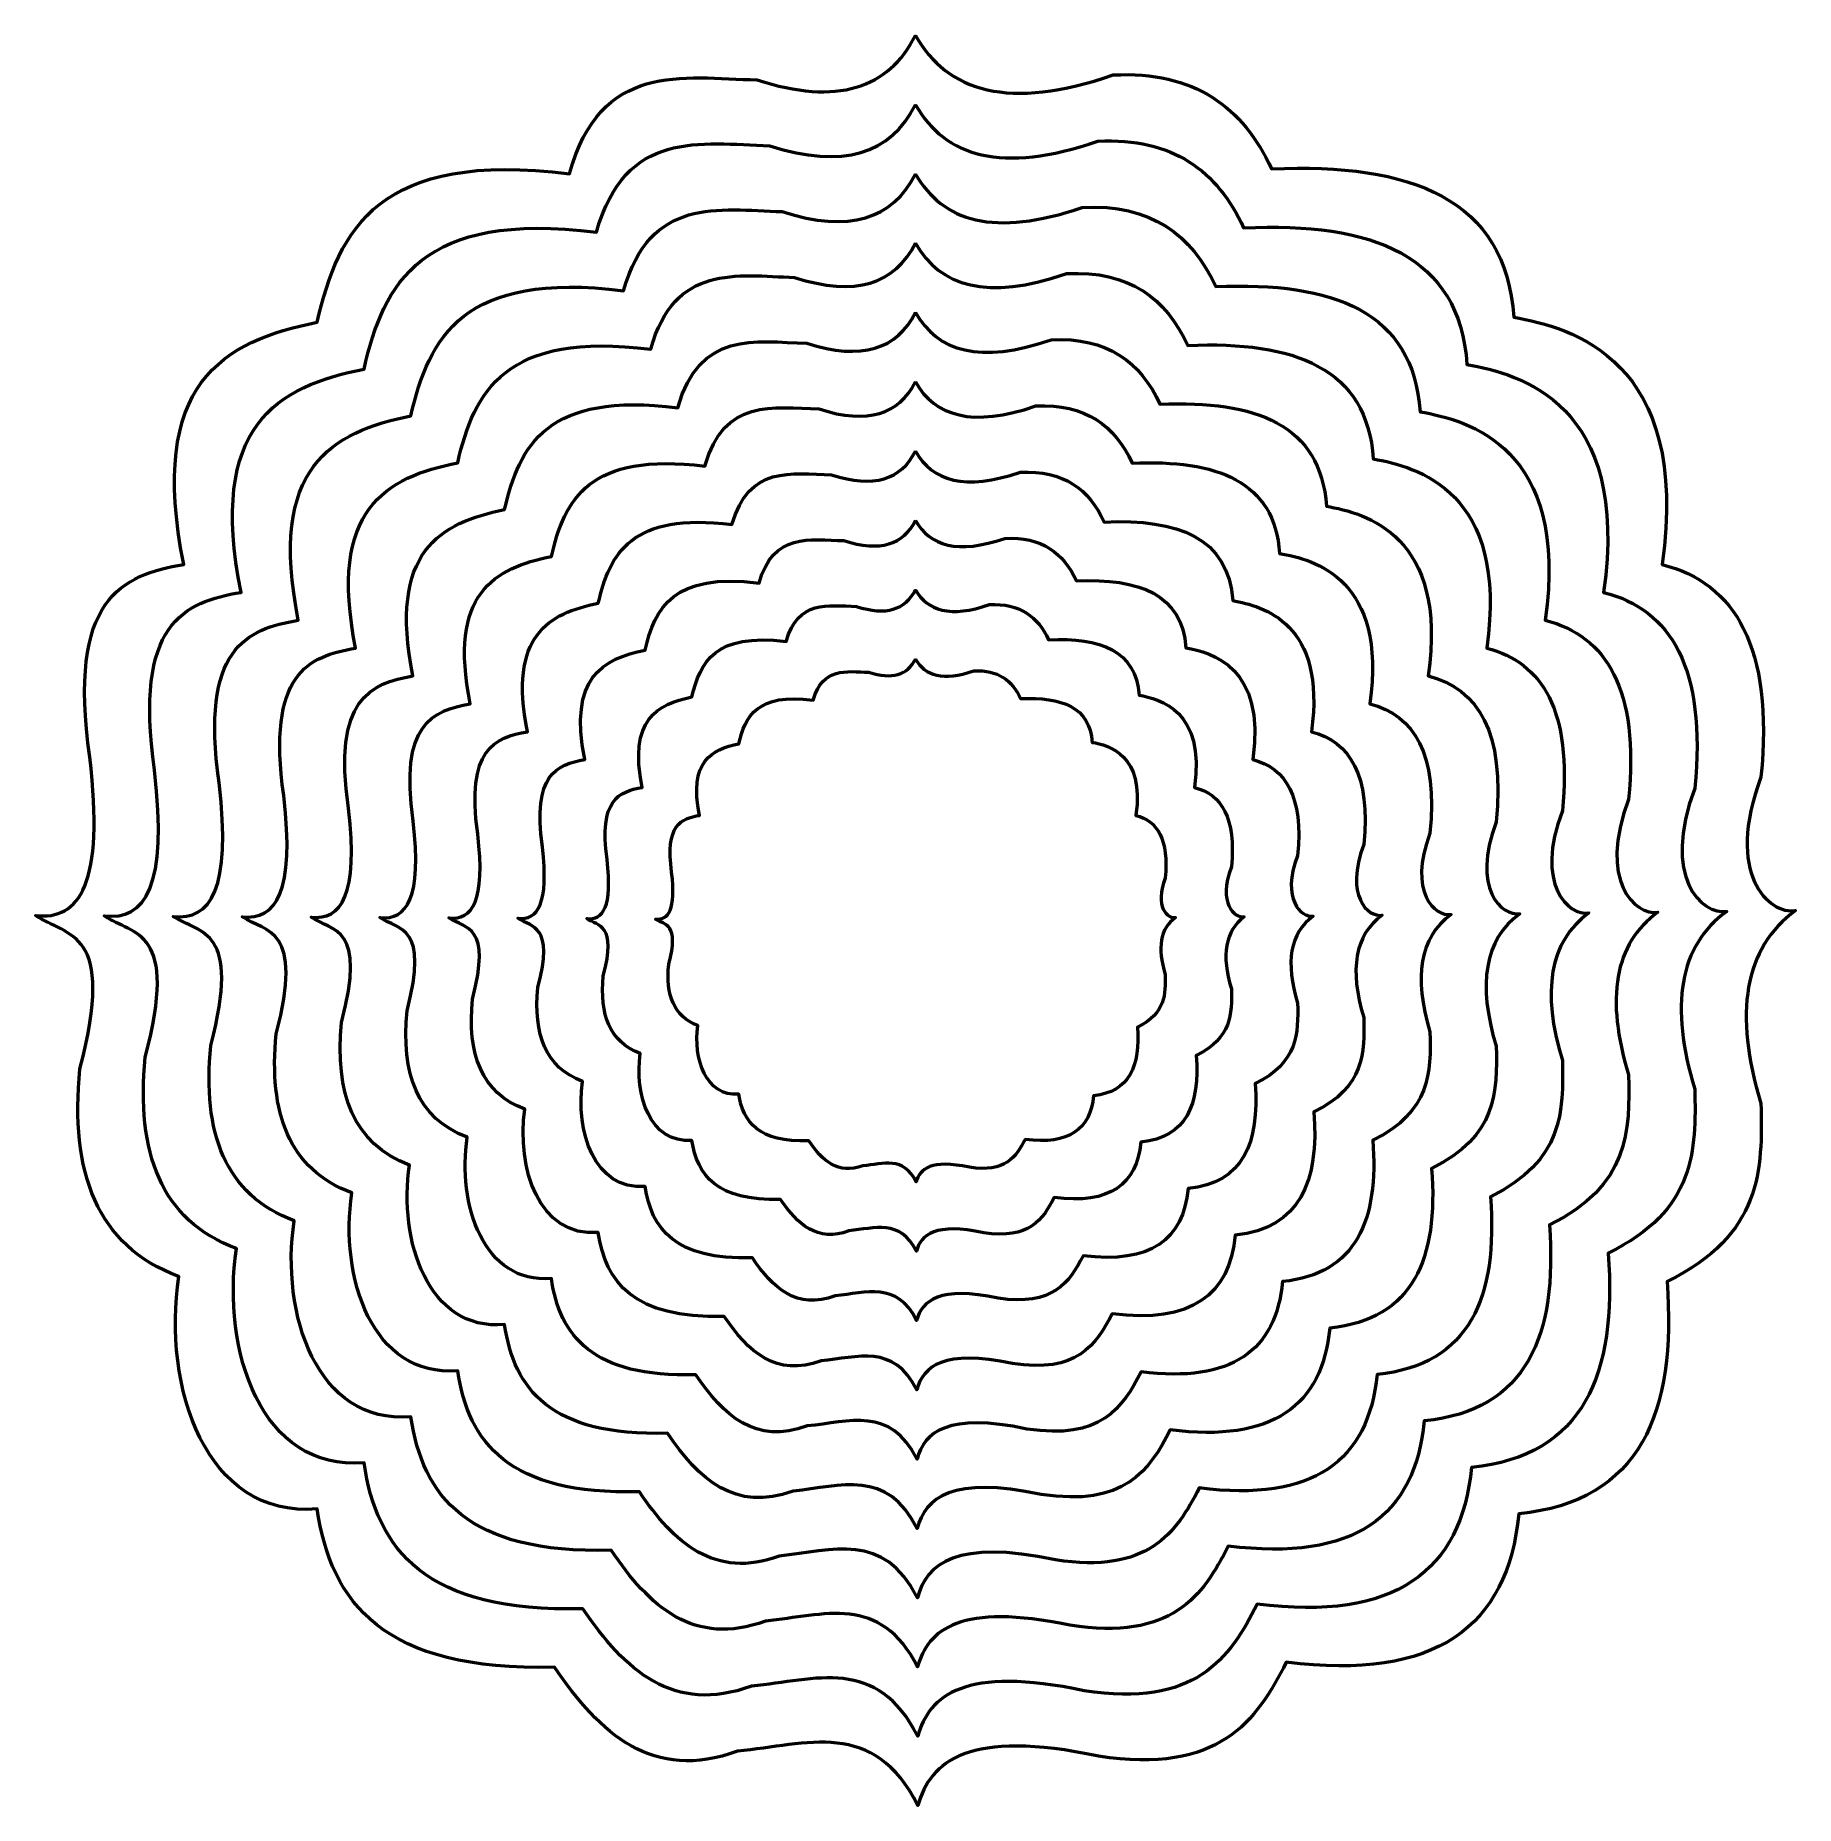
# Model space of a CAD drawing. Header units: centimetres. Extents: x -7 to 7, y -7 to 7.
import ezdxf

# ---------------------------------------------------------------- set-up
doc = ezdxf.new("R2010")
doc.units = ezdxf.units.CM
doc.header["$MEASUREMENT"] = 0
doc.layers.add('Layer 1', color=7, linetype='Continuous')

msp = doc.modelspace()

# ---------------------------------------------------------------- linework, layer by layer
at = {"layer": 'Layer 1', "color": 158}
for points, knots in [([(-0.00076, 7.02862), (0.25264, 6.58352), (0.73665, 6.43193), (1.56289, 6.71589), (1.56289, 6.71589), (1.56289, 6.71589), (1.5629, 6.71589), (1.5629, 6.71589), (1.5629, 6.71589), (2.20422, 6.74876), (2.58892, 6.46084), (2.8138, 5.97316), (2.8138, 5.97316), (2.81381, 5.97316), (2.81382, 5.97316), (2.81383, 5.97316), (2.81383, 5.97316), (3.91563, 6.02241), (4.66729, 5.73901), (4.72927, 4.80042), (4.72927, 4.80042), (4.72928, 4.80042), (4.72928, 4.80042), (4.72929, 4.80042), (4.72929, 4.80042), (5.18118, 4.72126), (6.13292, 4.4678), (5.90201, 2.84586), (5.90201, 2.84586), (5.90201, 2.84586), (5.90202, 2.84586), (5.90202, 2.84586), (5.90202, 2.84586), (6.47775, 2.69764), (6.785, 2.19834), (6.68383, 1.16494), (6.68383, 1.16494), (6.68383, 1.16493), (6.68383, 1.16493), (6.68382, 1.16492), (6.68382, 1.16492), (6.39338, 0.4007), (6.74709, 0.07648), (6.95747, 0.10947), (6.95747, 0.10947), (6.95746, 0.10947), (6.95746, 0.10946), (6.95745, 0.10946), (6.95745, 0.10946), (6.5487, -0.18703), (6.46717, -0.70166), (6.68383, -1.41508), (6.68383, -1.41508), (6.68383, -1.41509), (6.68383, -1.4151), (6.68383, -1.4151), (6.68383, -1.4151), (6.69526, -1.93599), (6.69397, -2.45433), (5.9411, -2.82236), (5.9411, -2.82236), (5.9411, -2.82237), (5.9411, -2.82238), (5.9411, -2.82238), (5.9411, -2.82238), (6.01822, -3.85603), (5.73147, -4.5622), (4.76836, -4.65964), (4.76836, -4.65964), (4.76836, -4.65965), (4.76836, -4.65965), (4.76836, -4.65966), (4.76836, -4.65966), (4.68253, -5.55209), (4.11113, -5.98206), (2.93108, -5.83238), (2.93108, -5.83238), (2.93108, -5.83239), (2.93107, -5.83239), (2.93107, -5.8324), (2.93107, -5.8324), (2.69269, -6.30006), (2.40101, -6.72204), (1.44562, -6.57511), (1.44562, -6.57511), (1.44562, -6.57511), (1.44562, -6.57511), (1.44562, -6.57511), (1.44562, -6.57511), (0.42235, -6.35879), (0.11381, -6.61508), (0.01879, -6.96602), (0.01879, -6.96602), (0.01879, -6.96602), (0.01879, -6.96602), (0.01879, -6.96602), (0.01879, -6.96602), (-0.33022, -6.27464), (-0.86031, -6.48221), (-1.40804, -6.53602), (-1.40804, -6.53602), (-1.40804, -6.53602), (-1.40804, -6.53602), (-1.40804, -6.53602), (-1.40804, -6.53602), (-2.07672, -6.7809), (-2.49568, -6.40146), (-2.85441, -5.87147), (-2.85441, -5.87147), (-2.85441, -5.87147), (-2.85441, -5.87147), (-2.85441, -5.87147), (-2.85441, -5.87147), (-4.2064, -5.90858), (-4.62214, -5.36053), (-4.73079, -4.62055), (-4.73079, -4.62055), (-4.73079, -4.62055), (-4.73079, -4.62055), (-4.73079, -4.62055), (-4.73079, -4.62055), (-5.6152, -4.69422), (-5.95531, -3.653), (-5.82534, -2.78326), (-5.82534, -2.78326), (-5.82534, -2.78326), (-5.82534, -2.78326), (-5.82534, -2.78326), (-5.82534, -2.78326), (-6.47436, -2.54116), (-6.6872, -1.95635), (-6.60716, -1.14143), (-6.60716, -1.14143), (-6.60716, -1.14143), (-6.60716, -1.14143), (-6.60716, -1.14143), (-6.60716, -1.14143), (-6.31708, -0.03387), (-6.7057, -0.09863), (-6.95898, 0.0704), (-6.95898, 0.0704), (-6.95898, 0.0704), (-6.95898, 0.0704), (-6.95898, 0.0704), (-6.95898, 0.0704), (-6.61056, 0.03164), (-6.40979, 0.32097), (-6.52898, 1.32132), (-6.52898, 1.32132), (-6.52898, 1.32132), (-6.52898, 1.32132), (-6.52898, 1.32132), (-6.52898, 1.32132), (-6.70712, 2.58269), (-6.27442, 2.76335), (-5.78625, 2.84588), (-5.78625, 2.84588), (-5.78625, 2.84588), (-5.78625, 2.84588), (-5.78625, 2.84588), (-5.78625, 2.84588), (-6.07278, 4.2823), (-5.47377, 4.61181), (-4.73079, 4.76135), (-4.73079, 4.76135), (-4.73079, 4.76135), (-4.73079, 4.76135), (-4.73079, 4.76135), (-4.73079, 4.76135), (-4.56365, 5.49662), (-4.2404, 6.12382), (-2.73714, 5.93409), (-2.73714, 5.93409), (-2.73714, 5.93409), (-2.73714, 5.93409), (-2.73714, 5.93409), (-2.73714, 5.93409), (-2.49022, 6.81998), (-1.8502, 6.69505), (-1.25167, 6.67682), (-1.25167, 6.67682), (-1.25167, 6.67682), (-1.25166, 6.67682), (-1.25166, 6.67682), (-1.25166, 6.67682), (-0.62039, 6.47265), (-0.21513, 6.60747), (-0.00076, 7.02865), (-0.00076, 7.02865), (-0.00076, 7.02865), (-0.00076, 7.02865), (-0.00076, 7.02865), (-0.00076, 7.02865), (-0.00076, 7.02865), (-0.00076, 7.02862), (-0.00076, 7.02862)], [0, 0, 0, 0, 0.02, 0.02, 0.02, 0.02, 0.04, 0.04, 0.04, 0.04, 0.06, 0.06, 0.06, 0.06, 0.08, 0.08, 0.08, 0.08, 0.1, 0.1, 0.1, 0.1, 0.12, 0.12, 0.12, 0.12, 0.14, 0.14, 0.14, 0.14, 0.16, 0.16, 0.16, 0.16, 0.18, 0.18, 0.18, 0.18, 0.2, 0.2, 0.2, 0.2, 0.22, 0.22, 0.22, 0.22, 0.24, 0.24, 0.24, 0.24, 0.26, 0.26, 0.26, 0.26, 0.28, 0.28, 0.28, 0.28, 0.3, 0.3, 0.3, 0.3, 0.32, 0.32, 0.32, 0.32, 0.34, 0.34, 0.34, 0.34, 0.36, 0.36, 0.36, 0.36, 0.38, 0.38, 0.38, 0.38, 0.4, 0.4, 0.4, 0.4, 0.42, 0.42, 0.42, 0.42, 0.44, 0.44, 0.44, 0.44, 0.46, 0.46, 0.46, 0.46, 0.48, 0.48, 0.48, 0.48, 0.5, 0.5, 0.5, 0.5, 0.52, 0.52, 0.52, 0.52, 0.54, 0.54, 0.54, 0.54, 0.56, 0.56, 0.56, 0.56, 0.58, 0.58, 0.58, 0.58, 0.6, 0.6, 0.6, 0.6, 0.62, 0.62, 0.62, 0.62, 0.64, 0.64, 0.64, 0.64, 0.66, 0.66, 0.66, 0.66, 0.68, 0.68, 0.68, 0.68, 0.7, 0.7, 0.7, 0.7, 0.72, 0.72, 0.72, 0.72, 0.74, 0.74, 0.74, 0.74, 0.76, 0.76, 0.76, 0.76, 0.78, 0.78, 0.78, 0.78, 0.8, 0.8, 0.8, 0.8, 0.82, 0.82, 0.82, 0.82, 0.84, 0.84, 0.84, 0.84, 0.86, 0.86, 0.86, 0.86, 0.88, 0.88, 0.88, 0.88, 0.9, 0.9, 0.9, 0.9, 0.92, 0.92, 0.92, 0.92, 0.94, 0.94, 0.94, 0.94, 0.96, 0.96, 0.96, 0.96, 1, 1, 1, 1]), ([(-0.00076, 7.02862), (-0.00076, 7.02862), (-0.00076, 7.02862), (-0.00076, 7.02862), (-0.00076, 7.02862), (-0.00076, 7.02862), (-0.00076, 7.02862), (-0.00076, 7.02862)], [0, 0, 0, 0, 0.33333333, 0.33333333, 0.33333333, 0.33333333, 1, 1, 1, 1])]:
    msp.add_open_spline(points, degree=3, knots=knots, dxfattribs=at)
at = {"layer": 'Layer 1', "lineweight": 53}
for points, knots in [([(-0.00076, 7.02862), (0.25264, 6.58352), (0.73665, 6.43193), (1.56289, 6.71589), (1.56289, 6.71589), (1.56289, 6.71589), (1.5629, 6.71589), (1.5629, 6.71589), (1.5629, 6.71589), (2.20422, 6.74876), (2.58892, 6.46084), (2.8138, 5.97316), (2.8138, 5.97316), (2.81381, 5.97316), (2.81382, 5.97316), (2.81383, 5.97316), (2.81383, 5.97316), (3.91563, 6.02241), (4.66729, 5.73901), (4.72927, 4.80042), (4.72927, 4.80042), (4.72928, 4.80042), (4.72928, 4.80042), (4.72929, 4.80042), (4.72929, 4.80042), (5.18118, 4.72126), (6.13292, 4.4678), (5.90201, 2.84586), (5.90201, 2.84586), (5.90201, 2.84586), (5.90202, 2.84586), (5.90202, 2.84586), (5.90202, 2.84586), (6.47775, 2.69764), (6.785, 2.19834), (6.68383, 1.16494), (6.68383, 1.16494), (6.68383, 1.16493), (6.68383, 1.16493), (6.68382, 1.16492), (6.68382, 1.16492), (6.39338, 0.4007), (6.74709, 0.07648), (6.95747, 0.10947), (6.95747, 0.10947), (6.95746, 0.10947), (6.95746, 0.10946), (6.95745, 0.10946), (6.95745, 0.10946), (6.5487, -0.18703), (6.46717, -0.70166), (6.68383, -1.41508), (6.68383, -1.41508), (6.68383, -1.41509), (6.68383, -1.4151), (6.68383, -1.4151), (6.68383, -1.4151), (6.69526, -1.93599), (6.69397, -2.45433), (5.9411, -2.82236), (5.9411, -2.82236), (5.9411, -2.82237), (5.9411, -2.82238), (5.9411, -2.82238), (5.9411, -2.82238), (6.01822, -3.85603), (5.73147, -4.5622), (4.76836, -4.65964), (4.76836, -4.65964), (4.76836, -4.65965), (4.76836, -4.65965), (4.76836, -4.65966), (4.76836, -4.65966), (4.68253, -5.55209), (4.11113, -5.98206), (2.93108, -5.83238), (2.93108, -5.83238), (2.93108, -5.83239), (2.93107, -5.83239), (2.93107, -5.8324), (2.93107, -5.8324), (2.69269, -6.30006), (2.40101, -6.72204), (1.44562, -6.57511), (1.44562, -6.57511), (1.44562, -6.57511), (1.44562, -6.57511), (1.44562, -6.57511), (1.44562, -6.57511), (0.42235, -6.35879), (0.11381, -6.61508), (0.01879, -6.96602), (0.01879, -6.96602), (0.01879, -6.96602), (0.01879, -6.96602), (0.01879, -6.96602), (0.01879, -6.96602), (-0.33022, -6.27464), (-0.86031, -6.48221), (-1.40804, -6.53602), (-1.40804, -6.53602), (-1.40804, -6.53602), (-1.40804, -6.53602), (-1.40804, -6.53602), (-1.40804, -6.53602), (-2.07672, -6.7809), (-2.49568, -6.40146), (-2.85441, -5.87147), (-2.85441, -5.87147), (-2.85441, -5.87147), (-2.85441, -5.87147), (-2.85441, -5.87147), (-2.85441, -5.87147), (-4.2064, -5.90858), (-4.62214, -5.36053), (-4.73079, -4.62055), (-4.73079, -4.62055), (-4.73079, -4.62055), (-4.73079, -4.62055), (-4.73079, -4.62055), (-4.73079, -4.62055), (-5.6152, -4.69422), (-5.95531, -3.653), (-5.82534, -2.78326), (-5.82534, -2.78326), (-5.82534, -2.78326), (-5.82534, -2.78326), (-5.82534, -2.78326), (-5.82534, -2.78326), (-6.47436, -2.54116), (-6.6872, -1.95635), (-6.60716, -1.14143), (-6.60716, -1.14143), (-6.60716, -1.14143), (-6.60716, -1.14143), (-6.60716, -1.14143), (-6.60716, -1.14143), (-6.31708, -0.03387), (-6.7057, -0.09863), (-6.95898, 0.0704), (-6.95898, 0.0704), (-6.95898, 0.0704), (-6.95898, 0.0704), (-6.95898, 0.0704), (-6.95898, 0.0704), (-6.61056, 0.03164), (-6.40979, 0.32097), (-6.52898, 1.32132), (-6.52898, 1.32132), (-6.52898, 1.32132), (-6.52898, 1.32132), (-6.52898, 1.32132), (-6.52898, 1.32132), (-6.70712, 2.58269), (-6.27442, 2.76335), (-5.78625, 2.84588), (-5.78625, 2.84588), (-5.78625, 2.84588), (-5.78625, 2.84588), (-5.78625, 2.84588), (-5.78625, 2.84588), (-6.07278, 4.2823), (-5.47377, 4.61181), (-4.73079, 4.76135), (-4.73079, 4.76135), (-4.73079, 4.76135), (-4.73079, 4.76135), (-4.73079, 4.76135), (-4.73079, 4.76135), (-4.56365, 5.49662), (-4.2404, 6.12382), (-2.73714, 5.93409), (-2.73714, 5.93409), (-2.73714, 5.93409), (-2.73714, 5.93409), (-2.73714, 5.93409), (-2.73714, 5.93409), (-2.49022, 6.81998), (-1.8502, 6.69505), (-1.25167, 6.67682), (-1.25167, 6.67682), (-1.25167, 6.67682), (-1.25166, 6.67682), (-1.25166, 6.67682), (-1.25166, 6.67682), (-0.62039, 6.47265), (-0.21513, 6.60747), (-0.00076, 7.02865), (-0.00076, 7.02865), (-0.00076, 7.02865), (-0.00076, 7.02865), (-0.00076, 7.02865)], [0, 0, 0, 0, 0.02040816, 0.02040816, 0.02040816, 0.02040816, 0.04081633, 0.04081633, 0.04081633, 0.04081633, 0.06122449, 0.06122449, 0.06122449, 0.06122449, 0.08163265, 0.08163265, 0.08163265, 0.08163265, 0.10204082, 0.10204082, 0.10204082, 0.10204082, 0.12244898, 0.12244898, 0.12244898, 0.12244898, 0.14285714, 0.14285714, 0.14285714, 0.14285714, 0.16326531, 0.16326531, 0.16326531, 0.16326531, 0.18367347, 0.18367347, 0.18367347, 0.18367347, 0.20408163, 0.20408163, 0.20408163, 0.20408163, 0.2244898, 0.2244898, 0.2244898, 0.2244898, 0.24489796, 0.24489796, 0.24489796, 0.24489796, 0.26530612, 0.26530612, 0.26530612, 0.26530612, 0.28571429, 0.28571429, 0.28571429, 0.28571429, 0.30612245, 0.30612245, 0.30612245, 0.30612245, 0.32653061, 0.32653061, 0.32653061, 0.32653061, 0.34693878, 0.34693878, 0.34693878, 0.34693878, 0.36734694, 0.36734694, 0.36734694, 0.36734694, 0.3877551, 0.3877551, 0.3877551, 0.3877551, 0.40816327, 0.40816327, 0.40816327, 0.40816327, 0.42857143, 0.42857143, 0.42857143, 0.42857143, 0.44897959, 0.44897959, 0.44897959, 0.44897959, 0.46938776, 0.46938776, 0.46938776, 0.46938776, 0.48979592, 0.48979592, 0.48979592, 0.48979592, 0.51020408, 0.51020408, 0.51020408, 0.51020408, 0.53061224, 0.53061224, 0.53061224, 0.53061224, 0.55102041, 0.55102041, 0.55102041, 0.55102041, 0.57142857, 0.57142857, 0.57142857, 0.57142857, 0.59183673, 0.59183673, 0.59183673, 0.59183673, 0.6122449, 0.6122449, 0.6122449, 0.6122449, 0.63265306, 0.63265306, 0.63265306, 0.63265306, 0.65306122, 0.65306122, 0.65306122, 0.65306122, 0.67346939, 0.67346939, 0.67346939, 0.67346939, 0.69387755, 0.69387755, 0.69387755, 0.69387755, 0.71428571, 0.71428571, 0.71428571, 0.71428571, 0.73469388, 0.73469388, 0.73469388, 0.73469388, 0.75510204, 0.75510204, 0.75510204, 0.75510204, 0.7755102, 0.7755102, 0.7755102, 0.7755102, 0.79591837, 0.79591837, 0.79591837, 0.79591837, 0.81632653, 0.81632653, 0.81632653, 0.81632653, 0.83673469, 0.83673469, 0.83673469, 0.83673469, 0.85714286, 0.85714286, 0.85714286, 0.85714286, 0.87755102, 0.87755102, 0.87755102, 0.87755102, 0.89795918, 0.89795918, 0.89795918, 0.89795918, 0.91836735, 0.91836735, 0.91836735, 0.91836735, 0.93877551, 0.93877551, 0.93877551, 0.93877551, 0.95918367, 0.95918367, 0.95918367, 0.95918367, 1, 1, 1, 1]), ([(-0.00076, 7.02862), (-0.00076, 7.02862), (-0.00076, 7.02862), (-0.00076, 7.02862), (-0.00076, 7.02862), (-0.00076, 7.02862), (-0.00076, 7.02862), (-0.00076, 7.02862)], [0, 0, 0, 0, 0.33333333, 0.33333333, 0.33333333, 0.33333333, 1, 1, 1, 1]), ([(-0.00076, 6.48074), (0.2328, 6.07049), (0.67892, 5.93077), (1.44046, 6.1925), (1.44046, 6.1925), (1.44046, 6.1925), (1.44047, 6.1925), (1.44047, 6.1925), (1.44047, 6.1925), (2.03158, 6.22279), (2.38616, 5.95742), (2.59343, 5.50792), (2.59343, 5.50792), (2.59344, 5.50792), (2.59345, 5.50792), (2.59345, 5.50792), (2.59345, 5.50792), (3.60898, 5.55331), (4.30179, 5.2921), (4.35892, 4.42701), (4.35892, 4.42701), (4.35893, 4.42701), (4.35893, 4.42701), (4.35894, 4.42701), (4.35894, 4.42701), (4.77545, 4.35405), (5.65267, 4.12044), (5.43983, 2.62549), (5.43983, 2.62549), (5.43983, 2.62549), (5.43984, 2.62549), (5.43984, 2.62549), (5.43984, 2.62549), (5.97049, 2.48888), (6.25369, 2.02867), (6.16044, 1.07619), (6.16044, 1.07619), (6.16044, 1.07618), (6.16044, 1.07618), (6.16043, 1.07617), (6.16043, 1.07617), (5.89273, 0.37179), (6.21875, 0.07295), (6.41265, 0.10336), (6.41265, 0.10336), (6.41264, 0.10336), (6.41264, 0.10335), (6.41263, 0.10335), (6.41263, 0.10335), (6.03589, -0.16992), (5.96074, -0.64426), (6.16043, -1.30182), (6.16043, -1.30182), (6.16043, -1.30183), (6.16043, -1.30183), (6.16043, -1.30184), (6.16043, -1.30184), (6.17097, -1.78194), (6.16978, -2.2597), (5.47585, -2.59891), (5.47585, -2.59891), (5.47585, -2.59892), (5.47585, -2.59892), (5.47585, -2.59893), (5.47585, -2.59893), (5.54693, -3.55164), (5.28263, -4.20252), (4.39494, -4.29234), (4.39494, -4.29234), (4.39494, -4.29235), (4.39494, -4.29235), (4.39494, -4.29236), (4.39494, -4.29236), (4.31583, -5.11491), (3.78917, -5.51122), (2.70151, -5.37325), (2.70151, -5.37325), (2.70151, -5.37326), (2.7015, -5.37326), (2.7015, -5.37327), (2.7015, -5.37327), (2.48179, -5.80432), (2.21294, -6.19325), (1.33235, -6.05783), (1.33235, -6.05783), (1.33235, -6.05783), (1.33235, -6.05783), (1.33235, -6.05783), (1.33235, -6.05783), (0.3892, -5.85845), (0.10482, -6.09467), (0.01724, -6.41813), (0.01724, -6.41813), (0.01724, -6.41813), (0.01724, -6.41813), (0.01724, -6.41813), (0.01724, -6.41813), (-0.30444, -5.78088), (-0.79303, -5.97221), (-1.29787, -6.0218), (-1.29787, -6.0218), (-1.29787, -6.0218), (-1.29787, -6.0218), (-1.29787, -6.0218), (-1.29787, -6.0218), (-1.91419, -6.2475), (-2.30035, -5.89777), (-2.63099, -5.40928), (-2.63099, -5.40928), (-2.63099, -5.40928), (-2.63099, -5.40928), (-2.63099, -5.40928), (-2.63099, -5.40928), (-3.87712, -5.44348), (-4.2603, -4.93834), (-4.36045, -4.25631), (-4.36045, -4.25631), (-4.36045, -4.25631), (-4.36045, -4.25631), (-4.36045, -4.25631), (-4.36045, -4.25631), (-5.17561, -4.32421), (-5.48909, -3.36452), (-5.3693, -2.56288), (-5.3693, -2.56288), (-5.3693, -2.56288), (-5.3693, -2.56288), (-5.3693, -2.56288), (-5.3693, -2.56288), (-5.9675, -2.33974), (-6.16367, -1.80072), (-6.08991, -1.0496), (-6.08991, -1.0496), (-6.08991, -1.0496), (-6.08991, -1.0496), (-6.08991, -1.0496), (-6.08991, -1.0496), (-5.82254, -0.02876), (-6.18074, -0.08845), (-6.41418, 0.06734), (-6.41418, 0.06734), (-6.41418, 0.06734), (-6.41418, 0.06734), (-6.41418, 0.06734), (-6.41418, 0.06734), (-6.09305, 0.03161), (-5.908, 0.29829), (-6.01785, 1.22031), (-6.01785, 1.22031), (-6.01785, 1.22031), (-6.01785, 1.22031), (-6.01785, 1.22031), (-6.01785, 1.22031), (-6.18204, 2.38292), (-5.78322, 2.54943), (-5.33327, 2.62549), (-5.33327, 2.62549), (-5.33327, 2.62549), (-5.33327, 2.62549), (-5.33327, 2.62549), (-5.33327, 2.62549), (-5.59736, 3.94944), (-5.04526, 4.25315), (-4.36045, 4.39098), (-4.36045, 4.39098), (-4.36045, 4.39098), (-4.36045, 4.39098), (-4.36045, 4.39098), (-4.36045, 4.39098), (-4.2064, 5.06868), (-3.90846, 5.64677), (-2.5229, 5.47189), (-2.5229, 5.47189), (-2.5229, 5.47189), (-2.5229, 5.47189), (-2.5229, 5.47189), (-2.5229, 5.47189), (-2.29531, 6.28842), (-1.7054, 6.17326), (-1.15375, 6.15647), (-1.15375, 6.15647), (-1.15375, 6.15647), (-1.15374, 6.15647), (-1.15374, 6.15647), (-1.15374, 6.15647), (-0.5719, 5.96828), (-0.19836, 6.09255), (-0.00078, 6.48075), (-0.00078, 6.48075), (-0.00078, 6.48075), (-0.00078, 6.48075), (-0.00078, 6.48075)], [0, 0, 0, 0, 0.02040816, 0.02040816, 0.02040816, 0.02040816, 0.04081633, 0.04081633, 0.04081633, 0.04081633, 0.06122449, 0.06122449, 0.06122449, 0.06122449, 0.08163265, 0.08163265, 0.08163265, 0.08163265, 0.10204082, 0.10204082, 0.10204082, 0.10204082, 0.12244898, 0.12244898, 0.12244898, 0.12244898, 0.14285714, 0.14285714, 0.14285714, 0.14285714, 0.16326531, 0.16326531, 0.16326531, 0.16326531, 0.18367347, 0.18367347, 0.18367347, 0.18367347, 0.20408163, 0.20408163, 0.20408163, 0.20408163, 0.2244898, 0.2244898, 0.2244898, 0.2244898, 0.24489796, 0.24489796, 0.24489796, 0.24489796, 0.26530612, 0.26530612, 0.26530612, 0.26530612, 0.28571429, 0.28571429, 0.28571429, 0.28571429, 0.30612245, 0.30612245, 0.30612245, 0.30612245, 0.32653061, 0.32653061, 0.32653061, 0.32653061, 0.34693878, 0.34693878, 0.34693878, 0.34693878, 0.36734694, 0.36734694, 0.36734694, 0.36734694, 0.3877551, 0.3877551, 0.3877551, 0.3877551, 0.40816327, 0.40816327, 0.40816327, 0.40816327, 0.42857143, 0.42857143, 0.42857143, 0.42857143, 0.44897959, 0.44897959, 0.44897959, 0.44897959, 0.46938776, 0.46938776, 0.46938776, 0.46938776, 0.48979592, 0.48979592, 0.48979592, 0.48979592, 0.51020408, 0.51020408, 0.51020408, 0.51020408, 0.53061224, 0.53061224, 0.53061224, 0.53061224, 0.55102041, 0.55102041, 0.55102041, 0.55102041, 0.57142857, 0.57142857, 0.57142857, 0.57142857, 0.59183673, 0.59183673, 0.59183673, 0.59183673, 0.6122449, 0.6122449, 0.6122449, 0.6122449, 0.63265306, 0.63265306, 0.63265306, 0.63265306, 0.65306122, 0.65306122, 0.65306122, 0.65306122, 0.67346939, 0.67346939, 0.67346939, 0.67346939, 0.69387755, 0.69387755, 0.69387755, 0.69387755, 0.71428571, 0.71428571, 0.71428571, 0.71428571, 0.73469388, 0.73469388, 0.73469388, 0.73469388, 0.75510204, 0.75510204, 0.75510204, 0.75510204, 0.7755102, 0.7755102, 0.7755102, 0.7755102, 0.79591837, 0.79591837, 0.79591837, 0.79591837, 0.81632653, 0.81632653, 0.81632653, 0.81632653, 0.83673469, 0.83673469, 0.83673469, 0.83673469, 0.85714286, 0.85714286, 0.85714286, 0.85714286, 0.87755102, 0.87755102, 0.87755102, 0.87755102, 0.89795918, 0.89795918, 0.89795918, 0.89795918, 0.91836735, 0.91836735, 0.91836735, 0.91836735, 0.93877551, 0.93877551, 0.93877551, 0.93877551, 0.95918367, 0.95918367, 0.95918367, 0.95918367, 1, 1, 1, 1]), ([(-0.00076, 6.48074), (-0.00076, 6.48074), (-0.00076, 6.48074), (-0.00076, 6.48074), (-0.00076, 6.48074), (-0.00076, 6.48074), (-0.00076, 6.48074), (-0.00076, 6.48074)], [0, 0, 0, 0, 0.33333333, 0.33333333, 0.33333333, 0.33333333, 1, 1, 1, 1]), ([(-0.00076, 5.93286), (0.21296, 5.55746), (0.62118, 5.42961), (1.31802, 5.6691), (1.31802, 5.6691), (1.31802, 5.6691), (1.31803, 5.6691), (1.31803, 5.6691), (1.31803, 5.6691), (1.85892, 5.69682), (2.18338, 5.45399), (2.37305, 5.04268), (2.37305, 5.04268), (2.37306, 5.04268), (2.37306, 5.04268), (2.37307, 5.04268), (2.37307, 5.04268), (3.30234, 5.08421), (3.93628, 4.84519), (3.98856, 4.05359), (3.98856, 4.05359), (3.98857, 4.05359), (3.98857, 4.05359), (3.98858, 4.05359), (3.98858, 4.05359), (4.3697, 3.98683), (5.1724, 3.77306), (4.97765, 2.40511), (4.97765, 2.40511), (4.97765, 2.40511), (4.97766, 2.40511), (4.97766, 2.40511), (4.97766, 2.40511), (5.46323, 2.2801), (5.72237, 1.85899), (5.63704, 0.98742), (5.63704, 0.98742), (5.63704, 0.98742), (5.63704, 0.98741), (5.63703, 0.98741), (5.63703, 0.98741), (5.39207, 0.34287), (5.69039, 0.06941), (5.86782, 0.09724), (5.86782, 0.09724), (5.86782, 0.09724), (5.86781, 0.09723), (5.86781, 0.09723), (5.86781, 0.09723), (5.52307, -0.15283), (5.45431, -0.58687), (5.63704, -1.18857), (5.63704, -1.18857), (5.63704, -1.18858), (5.63704, -1.18858), (5.63704, -1.18859), (5.63704, -1.18859), (5.64668, -1.62791), (5.64559, -2.06508), (5.01062, -2.37548), (5.01062, -2.37548), (5.01062, -2.37549), (5.01062, -2.37549), (5.01062, -2.3755), (5.01062, -2.3755), (5.07566, -3.24728), (4.83382, -3.84287), (4.02153, -3.92505), (4.02153, -3.92505), (4.02153, -3.92506), (4.02153, -3.92506), (4.02153, -3.92507), (4.02153, -3.92507), (3.94914, -4.67775), (3.46722, -5.04039), (2.47196, -4.91414), (2.47196, -4.91414), (2.47196, -4.91415), (2.47195, -4.91415), (2.47195, -4.91416), (2.47195, -4.91416), (2.2709, -5.30859), (2.0249, -5.66448), (1.21911, -5.54057), (1.21911, -5.54057), (1.21911, -5.54057), (1.21911, -5.54057), (1.2191, -5.54057), (1.2191, -5.54057), (0.35608, -5.35813), (0.09585, -5.57428), (0.01572, -5.87027), (0.01572, -5.87027), (0.01572, -5.87027), (0.01572, -5.87027), (0.01572, -5.87027), (0.01572, -5.87027), (-0.27864, -5.28716), (-0.72572, -5.46223), (-1.18767, -5.50761), (-1.18767, -5.50761), (-1.18767, -5.50761), (-1.18767, -5.50761), (-1.18767, -5.50761), (-1.18767, -5.50761), (-1.75164, -5.71414), (-2.10498, -5.39412), (-2.40754, -4.94712), (-2.40754, -4.94712), (-2.40754, -4.94712), (-2.40754, -4.94712), (-2.40754, -4.94712), (-2.40754, -4.94712), (-3.54781, -4.97842), (-3.89844, -4.51619), (-3.99008, -3.89209), (-3.99008, -3.89209), (-3.99008, -3.89209), (-3.99008, -3.89209), (-3.99009, -3.89209), (-3.99009, -3.89209), (-4.736, -3.95422), (-5.02285, -3.07605), (-4.91323, -2.34252), (-4.91323, -2.34252), (-4.91323, -2.34252), (-4.91323, -2.34252), (-4.91323, -2.34252), (-4.91323, -2.34252), (-5.46061, -2.13833), (-5.64012, -1.6451), (-5.57262, -0.9578), (-5.57262, -0.9578), (-5.57262, -0.9578), (-5.57262, -0.9578), (-5.57262, -0.9578), (-5.57262, -0.9578), (-5.32796, -0.02368), (-5.65573, -0.0783), (-5.86935, 0.06425), (-5.86935, 0.06425), (-5.86935, 0.06425), (-5.86935, 0.06425), (-5.86935, 0.06425), (-5.86935, 0.06425), (-5.5755, 0.03156), (-5.40617, 0.27559), (-5.50669, 1.11928), (-5.50669, 1.11928), (-5.50669, 1.11928), (-5.50669, 1.11928), (-5.50669, 1.11928), (-5.50669, 1.11928), (-5.65693, 2.18312), (-5.29199, 2.33549), (-4.88027, 2.40509), (-4.88027, 2.40509), (-4.88027, 2.40509), (-4.88027, 2.40509), (-4.88027, 2.40509), (-4.88027, 2.40509), (-5.12192, 3.61657), (-4.61672, 3.89448), (-3.99009, 4.0206), (-3.99009, 4.0206), (-3.99009, 4.0206), (-3.99009, 4.0206), (-3.99009, 4.0206), (-3.99009, 4.0206), (-3.84912, 4.64073), (-3.57649, 5.16971), (-2.30864, 5.00968), (-2.30864, 5.00968), (-2.30864, 5.00968), (-2.30864, 5.00968), (-2.30864, 5.00969), (-2.30864, 5.00969), (-2.10039, 5.75685), (-1.56059, 5.65148), (-1.0558, 5.63611), (-1.0558, 5.63611), (-1.0558, 5.63611), (-1.05579, 5.63611), (-1.05579, 5.63611), (-1.05579, 5.63611), (-0.52338, 5.46391), (-0.18157, 5.57762), (-0.00077, 5.93284), (-0.00077, 5.93284), (-0.00077, 5.93284), (-0.00077, 5.93284), (-0.00077, 5.93284)], [0, 0, 0, 0, 0.02040816, 0.02040816, 0.02040816, 0.02040816, 0.04081633, 0.04081633, 0.04081633, 0.04081633, 0.06122449, 0.06122449, 0.06122449, 0.06122449, 0.08163265, 0.08163265, 0.08163265, 0.08163265, 0.10204082, 0.10204082, 0.10204082, 0.10204082, 0.12244898, 0.12244898, 0.12244898, 0.12244898, 0.14285714, 0.14285714, 0.14285714, 0.14285714, 0.16326531, 0.16326531, 0.16326531, 0.16326531, 0.18367347, 0.18367347, 0.18367347, 0.18367347, 0.20408163, 0.20408163, 0.20408163, 0.20408163, 0.2244898, 0.2244898, 0.2244898, 0.2244898, 0.24489796, 0.24489796, 0.24489796, 0.24489796, 0.26530612, 0.26530612, 0.26530612, 0.26530612, 0.28571429, 0.28571429, 0.28571429, 0.28571429, 0.30612245, 0.30612245, 0.30612245, 0.30612245, 0.32653061, 0.32653061, 0.32653061, 0.32653061, 0.34693878, 0.34693878, 0.34693878, 0.34693878, 0.36734694, 0.36734694, 0.36734694, 0.36734694, 0.3877551, 0.3877551, 0.3877551, 0.3877551, 0.40816327, 0.40816327, 0.40816327, 0.40816327, 0.42857143, 0.42857143, 0.42857143, 0.42857143, 0.44897959, 0.44897959, 0.44897959, 0.44897959, 0.46938776, 0.46938776, 0.46938776, 0.46938776, 0.48979592, 0.48979592, 0.48979592, 0.48979592, 0.51020408, 0.51020408, 0.51020408, 0.51020408, 0.53061224, 0.53061224, 0.53061224, 0.53061224, 0.55102041, 0.55102041, 0.55102041, 0.55102041, 0.57142857, 0.57142857, 0.57142857, 0.57142857, 0.59183673, 0.59183673, 0.59183673, 0.59183673, 0.6122449, 0.6122449, 0.6122449, 0.6122449, 0.63265306, 0.63265306, 0.63265306, 0.63265306, 0.65306122, 0.65306122, 0.65306122, 0.65306122, 0.67346939, 0.67346939, 0.67346939, 0.67346939, 0.69387755, 0.69387755, 0.69387755, 0.69387755, 0.71428571, 0.71428571, 0.71428571, 0.71428571, 0.73469388, 0.73469388, 0.73469388, 0.73469388, 0.75510204, 0.75510204, 0.75510204, 0.75510204, 0.7755102, 0.7755102, 0.7755102, 0.7755102, 0.79591837, 0.79591837, 0.79591837, 0.79591837, 0.81632653, 0.81632653, 0.81632653, 0.81632653, 0.83673469, 0.83673469, 0.83673469, 0.83673469, 0.85714286, 0.85714286, 0.85714286, 0.85714286, 0.87755102, 0.87755102, 0.87755102, 0.87755102, 0.89795918, 0.89795918, 0.89795918, 0.89795918, 0.91836735, 0.91836735, 0.91836735, 0.91836735, 0.93877551, 0.93877551, 0.93877551, 0.93877551, 0.95918367, 0.95918367, 0.95918367, 0.95918367, 1, 1, 1, 1]), ([(-0.00076, 5.93286), (-0.00076, 5.93286), (-0.00076, 5.93286), (-0.00076, 5.93286), (-0.00076, 5.93286), (-0.00076, 5.93286), (-0.00076, 5.93286), (-0.00076, 5.93286)], [0, 0, 0, 0, 0.33333333, 0.33333333, 0.33333333, 0.33333333, 1, 1, 1, 1]), ([(-0.00076, 5.38498), (0.19312, 5.04443), (0.56344, 4.92845), (1.19559, 5.14571), (1.19559, 5.14571), (1.19559, 5.14571), (1.1956, 5.14571), (1.1956, 5.14571), (1.1956, 5.14571), (1.68628, 5.17086), (1.98062, 4.95057), (2.15267, 4.57744), (2.15267, 4.57744), (2.15268, 4.57744), (2.15268, 4.57744), (2.15269, 4.57744), (2.15269, 4.57744), (2.99569, 4.61512), (3.57078, 4.39829), (3.61821, 3.68017), (3.61821, 3.68017), (3.61821, 3.68017), (3.61822, 3.68017), (3.61822, 3.68017), (3.61822, 3.68017), (3.96396, 3.6196), (4.69214, 3.42569), (4.51547, 2.18473), (4.51547, 2.18473), (4.51547, 2.18473), (4.51548, 2.18473), (4.51548, 2.18473), (4.51548, 2.18473), (4.95597, 2.07133), (5.19105, 1.68931), (5.11365, 0.89865), (5.11365, 0.89865), (5.11365, 0.89865), (5.11365, 0.89864), (5.11365, 0.89864), (5.11365, 0.89864), (4.89143, 0.31393), (5.16206, 0.06587), (5.32302, 0.09111), (5.32302, 0.09111), (5.32302, 0.09111), (5.32301, 0.0911), (5.32301, 0.0911), (5.32301, 0.0911), (5.01027, -0.13574), (4.94789, -0.52949), (5.11366, -1.07533), (5.11366, -1.07533), (5.11366, -1.07534), (5.11366, -1.07534), (5.11366, -1.07535), (5.11366, -1.07535), (5.12241, -1.47388), (5.12142, -1.87047), (4.54539, -2.15205), (4.54539, -2.15205), (4.54539, -2.15206), (4.54539, -2.15206), (4.54539, -2.15207), (4.54539, -2.15207), (4.60439, -2.94292), (4.385, -3.48321), (3.64812, -3.55777), (3.64812, -3.55777), (3.64812, -3.55777), (3.64812, -3.55778), (3.64812, -3.55778), (3.64812, -3.55778), (3.58245, -4.24058), (3.14527, -4.56956), (2.24241, -4.45503), (2.24241, -4.45503), (2.24241, -4.45503), (2.2424, -4.45504), (2.2424, -4.45504), (2.2424, -4.45504), (2.06002, -4.81285), (1.83685, -5.13571), (1.10587, -5.02329), (1.10587, -5.02329), (1.10587, -5.02329), (1.10586, -5.02329), (1.10586, -5.02329), (1.10586, -5.02329), (0.32296, -4.85778), (0.08689, -5.05387), (0.0142, -5.32238), (0.0142, -5.32238), (0.0142, -5.32238), (0.0142, -5.32238), (0.0142, -5.32237), (0.0142, -5.32237), (-0.25283, -4.7934), (-0.6584, -4.95221), (-1.07747, -4.99338), (-1.07747, -4.99338), (-1.07747, -4.99338), (-1.07747, -4.99338), (-1.07748, -4.99338), (-1.07748, -4.99338), (-1.58909, -5.18073), (-1.90963, -4.89042), (-2.1841, -4.48493), (-2.1841, -4.48493), (-2.1841, -4.48493), (-2.1841, -4.48493), (-2.18411, -4.48493), (-2.18411, -4.48493), (-3.21852, -4.51332), (-3.5366, -4.09401), (-3.61973, -3.52785), (-3.61973, -3.52785), (-3.61973, -3.52785), (-3.61974, -3.52785), (-3.61974, -3.52785), (-3.61974, -3.52785), (-4.2964, -3.58421), (-4.55662, -2.78757), (-4.45718, -2.12213), (-4.45718, -2.12213), (-4.45718, -2.12213), (-4.45718, -2.12213), (-4.45719, -2.12213), (-4.45719, -2.12213), (-4.95375, -1.9369), (-5.11659, -1.48946), (-5.05536, -0.86596), (-5.05536, -0.86596), (-5.05536, -0.86596), (-5.05536, -0.86596), (-5.05536, -0.86595), (-5.05536, -0.86595), (-4.83342, -0.01856), (-5.13076, -0.0681), (-5.32454, 0.06122), (-5.32454, 0.06122), (-5.32454, 0.06122), (-5.32454, 0.06122), (-5.32453, 0.06122), (-5.32453, 0.06122), (-5.05796, 0.03157), (-4.90435, 0.25294), (-4.99554, 1.0183), (-4.99554, 1.0183), (-4.99554, 1.0183), (-4.99554, 1.0183), (-4.99554, 1.01831), (-4.99554, 1.01831), (-5.13183, 1.98339), (-4.80077, 2.12161), (-4.42727, 2.18475), (-4.42727, 2.18475), (-4.42727, 2.18475), (-4.42727, 2.18475), (-4.42727, 2.18476), (-4.42727, 2.18476), (-4.64649, 3.28377), (-4.18819, 3.53588), (-3.61973, 3.65029), (-3.61973, 3.65029), (-3.61973, 3.65029), (-3.61973, 3.65029), (-3.61973, 3.6503), (-3.61973, 3.6503), (-3.49185, 4.21286), (-3.24453, 4.69272), (-2.09438, 4.54756), (-2.09438, 4.54756), (-2.09438, 4.54756), (-2.09438, 4.54757), (-2.09438, 4.54757), (-2.09438, 4.54757), (-1.90546, 5.22536), (-1.41578, 5.12977), (-0.95785, 5.11583), (-0.95785, 5.11583), (-0.95785, 5.11583), (-0.95784, 5.11583), (-0.95784, 5.11583), (-0.95784, 5.11583), (-0.47485, 4.95961), (-0.16478, 5.06277), (-0.00077, 5.38501), (-0.00077, 5.38501), (-0.00077, 5.38501), (-0.00077, 5.38501), (-0.00077, 5.38501)], [0, 0, 0, 0, 0.02040816, 0.02040816, 0.02040816, 0.02040816, 0.04081633, 0.04081633, 0.04081633, 0.04081633, 0.06122449, 0.06122449, 0.06122449, 0.06122449, 0.08163265, 0.08163265, 0.08163265, 0.08163265, 0.10204082, 0.10204082, 0.10204082, 0.10204082, 0.12244898, 0.12244898, 0.12244898, 0.12244898, 0.14285714, 0.14285714, 0.14285714, 0.14285714, 0.16326531, 0.16326531, 0.16326531, 0.16326531, 0.18367347, 0.18367347, 0.18367347, 0.18367347, 0.20408163, 0.20408163, 0.20408163, 0.20408163, 0.2244898, 0.2244898, 0.2244898, 0.2244898, 0.24489796, 0.24489796, 0.24489796, 0.24489796, 0.26530612, 0.26530612, 0.26530612, 0.26530612, 0.28571429, 0.28571429, 0.28571429, 0.28571429, 0.30612245, 0.30612245, 0.30612245, 0.30612245, 0.32653061, 0.32653061, 0.32653061, 0.32653061, 0.34693878, 0.34693878, 0.34693878, 0.34693878, 0.36734694, 0.36734694, 0.36734694, 0.36734694, 0.3877551, 0.3877551, 0.3877551, 0.3877551, 0.40816327, 0.40816327, 0.40816327, 0.40816327, 0.42857143, 0.42857143, 0.42857143, 0.42857143, 0.44897959, 0.44897959, 0.44897959, 0.44897959, 0.46938776, 0.46938776, 0.46938776, 0.46938776, 0.48979592, 0.48979592, 0.48979592, 0.48979592, 0.51020408, 0.51020408, 0.51020408, 0.51020408, 0.53061224, 0.53061224, 0.53061224, 0.53061224, 0.55102041, 0.55102041, 0.55102041, 0.55102041, 0.57142857, 0.57142857, 0.57142857, 0.57142857, 0.59183673, 0.59183673, 0.59183673, 0.59183673, 0.6122449, 0.6122449, 0.6122449, 0.6122449, 0.63265306, 0.63265306, 0.63265306, 0.63265306, 0.65306122, 0.65306122, 0.65306122, 0.65306122, 0.67346939, 0.67346939, 0.67346939, 0.67346939, 0.69387755, 0.69387755, 0.69387755, 0.69387755, 0.71428571, 0.71428571, 0.71428571, 0.71428571, 0.73469388, 0.73469388, 0.73469388, 0.73469388, 0.75510204, 0.75510204, 0.75510204, 0.75510204, 0.7755102, 0.7755102, 0.7755102, 0.7755102, 0.79591837, 0.79591837, 0.79591837, 0.79591837, 0.81632653, 0.81632653, 0.81632653, 0.81632653, 0.83673469, 0.83673469, 0.83673469, 0.83673469, 0.85714286, 0.85714286, 0.85714286, 0.85714286, 0.87755102, 0.87755102, 0.87755102, 0.87755102, 0.89795918, 0.89795918, 0.89795918, 0.89795918, 0.91836735, 0.91836735, 0.91836735, 0.91836735, 0.93877551, 0.93877551, 0.93877551, 0.93877551, 0.95918367, 0.95918367, 0.95918367, 0.95918367, 1, 1, 1, 1]), ([(-0.00076, 5.38498), (-0.00076, 5.38498), (-0.00076, 5.38498), (-0.00076, 5.38498), (-0.00076, 5.38498), (-0.00076, 5.38498), (-0.00076, 5.38498), (-0.00076, 5.38498)], [0, 0, 0, 0, 0.33333333, 0.33333333, 0.33333333, 0.33333333, 1, 1, 1, 1]), ([(-0.00076, 4.8371), (0.17328, 4.5314), (0.5057, 4.42729), (1.07316, 4.62232), (1.07316, 4.62232), (1.07316, 4.62232), (1.07317, 4.62232), (1.07317, 4.62232), (1.07317, 4.62232), (1.51364, 4.64489), (1.77785, 4.44715), (1.9323, 4.11221), (1.9323, 4.11221), (1.9323, 4.11221), (1.93231, 4.11221), (1.93231, 4.11221), (1.93231, 4.11221), (2.68904, 4.14603), (3.20528, 3.95139), (3.24785, 3.30677), (3.24785, 3.30677), (3.24785, 3.30677), (3.24786, 3.30677), (3.24786, 3.30677), (3.24786, 3.30677), (3.55822, 3.2524), (4.21188, 3.07833), (4.05329, 1.96437), (4.05329, 1.96437), (4.05329, 1.96437), (4.0533, 1.96437), (4.0533, 1.96437), (4.0533, 1.96437), (4.44871, 1.86257), (4.65974, 1.51965), (4.59025, 0.80991), (4.59025, 0.80991), (4.59025, 0.80991), (4.59025, 0.8099), (4.59025, 0.8099), (4.59025, 0.8099), (4.39078, 0.28503), (4.6337, 0.06235), (4.77819, 0.08501), (4.77819, 0.08501), (4.77819, 0.08501), (4.77818, 0.085), (4.77818, 0.085), (4.77818, 0.085), (4.49745, -0.11863), (4.44145, -0.47208), (4.59025, -0.96207), (4.59025, -0.96207), (4.59025, -0.96207), (4.59025, -0.96208), (4.59025, -0.96208), (4.59025, -0.96208), (4.5981, -1.31983), (4.59721, -1.67583), (4.08014, -1.9286), (4.08014, -1.9286), (4.08014, -1.9286), (4.08014, -1.92861), (4.08014, -1.92861), (4.08014, -1.92861), (4.1331, -2.63853), (3.93617, -3.12353), (3.2747, -3.19045), (3.2747, -3.19045), (3.2747, -3.19045), (3.2747, -3.19046), (3.2747, -3.19046), (3.2747, -3.19046), (3.21575, -3.80338), (2.82331, -4.0987), (2.01284, -3.99589), (2.01284, -3.99589), (2.01284, -3.99589), (2.01284, -3.9959), (2.01283, -3.9959), (2.01283, -3.9959), (1.84911, -4.3171), (1.64878, -4.60691), (0.99261, -4.506), (0.99261, -4.506), (0.99261, -4.506), (0.9926, -4.506), (0.9926, -4.506), (0.9926, -4.506), (0.28982, -4.35743), (0.07792, -4.53345), (0.01266, -4.77448), (0.01266, -4.77448), (0.01266, -4.77448), (0.01266, -4.77447), (0.01266, -4.77447), (0.01266, -4.77447), (-0.22704, -4.29964), (-0.59111, -4.4422), (-0.96729, -4.47915), (-0.96729, -4.47915), (-0.96729, -4.47915), (-0.9673, -4.47915), (-0.9673, -4.47915), (-0.9673, -4.47915), (-1.42655, -4.64733), (-1.71429, -4.38673), (-1.96067, -4.02273), (-1.96067, -4.02273), (-1.96067, -4.02273), (-1.96068, -4.02273), (-1.96068, -4.02273), (-1.96068, -4.02273), (-2.88923, -4.04821), (-3.17476, -3.67181), (-3.24938, -3.16359), (-3.24938, -3.16359), (-3.24938, -3.16359), (-3.24939, -3.16359), (-3.24939, -3.16359), (-3.24939, -3.16359), (-3.8568, -3.21418), (-4.09039, -2.49907), (-4.00112, -1.90173), (-4.00112, -1.90173), (-4.00112, -1.90173), (-4.00113, -1.90173), (-4.00113, -1.90173), (-4.00113, -1.90173), (-4.44687, -1.73545), (-4.59305, -1.33381), (-4.53808, -0.77412), (-4.53808, -0.77412), (-4.53808, -0.77412), (-4.53808, -0.77412), (-4.53808, -0.77411), (-4.53808, -0.77411), (-4.33885, -0.01344), (-4.60576, -0.05791), (-4.77971, 0.05817), (-4.77971, 0.05817), (-4.77971, 0.05817), (-4.7797, 0.05817), (-4.7797, 0.05817), (-4.7797, 0.05817), (-4.54041, 0.03155), (-4.40252, 0.23027), (-4.48438, 0.91731), (-4.48438, 0.91731), (-4.48438, 0.91731), (-4.48438, 0.91732), (-4.48438, 0.91732), (-4.48438, 0.91732), (-4.60672, 1.78363), (-4.30954, 1.90771), (-3.97427, 1.96439), (-3.97427, 1.96439), (-3.97427, 1.96439), (-3.97427, 1.9644), (-3.97427, 1.9644), (-3.97427, 1.9644), (-4.17105, 2.95093), (-3.75966, 3.17724), (-3.24937, 3.27994), (-3.24937, 3.27994), (-3.24937, 3.27994), (-3.24937, 3.27995), (-3.24937, 3.27995), (-3.24937, 3.27995), (-3.13458, 3.78494), (-2.91257, 4.21569), (-1.88012, 4.08538), (-1.88012, 4.08538), (-1.88012, 4.08538), (-1.88012, 4.08539), (-1.88012, 4.08539), (-1.88012, 4.08539), (-1.71053, 4.69381), (-1.27096, 4.60801), (-0.8599, 4.59549), (-0.8599, 4.59549), (-0.8599, 4.59549), (-0.85989, 4.59549), (-0.85989, 4.59549), (-0.85989, 4.59549), (-0.42633, 4.45526), (-0.14799, 4.54786), (-0.00076, 4.83712), (-0.00076, 4.83712), (-0.00076, 4.83712), (-0.00076, 4.83712), (-0.00076, 4.83712)], [0, 0, 0, 0, 0.02040816, 0.02040816, 0.02040816, 0.02040816, 0.04081633, 0.04081633, 0.04081633, 0.04081633, 0.06122449, 0.06122449, 0.06122449, 0.06122449, 0.08163265, 0.08163265, 0.08163265, 0.08163265, 0.10204082, 0.10204082, 0.10204082, 0.10204082, 0.12244898, 0.12244898, 0.12244898, 0.12244898, 0.14285714, 0.14285714, 0.14285714, 0.14285714, 0.16326531, 0.16326531, 0.16326531, 0.16326531, 0.18367347, 0.18367347, 0.18367347, 0.18367347, 0.20408163, 0.20408163, 0.20408163, 0.20408163, 0.2244898, 0.2244898, 0.2244898, 0.2244898, 0.24489796, 0.24489796, 0.24489796, 0.24489796, 0.26530612, 0.26530612, 0.26530612, 0.26530612, 0.28571429, 0.28571429, 0.28571429, 0.28571429, 0.30612245, 0.30612245, 0.30612245, 0.30612245, 0.32653061, 0.32653061, 0.32653061, 0.32653061, 0.34693878, 0.34693878, 0.34693878, 0.34693878, 0.36734694, 0.36734694, 0.36734694, 0.36734694, 0.3877551, 0.3877551, 0.3877551, 0.3877551, 0.40816327, 0.40816327, 0.40816327, 0.40816327, 0.42857143, 0.42857143, 0.42857143, 0.42857143, 0.44897959, 0.44897959, 0.44897959, 0.44897959, 0.46938776, 0.46938776, 0.46938776, 0.46938776, 0.48979592, 0.48979592, 0.48979592, 0.48979592, 0.51020408, 0.51020408, 0.51020408, 0.51020408, 0.53061224, 0.53061224, 0.53061224, 0.53061224, 0.55102041, 0.55102041, 0.55102041, 0.55102041, 0.57142857, 0.57142857, 0.57142857, 0.57142857, 0.59183673, 0.59183673, 0.59183673, 0.59183673, 0.6122449, 0.6122449, 0.6122449, 0.6122449, 0.63265306, 0.63265306, 0.63265306, 0.63265306, 0.65306122, 0.65306122, 0.65306122, 0.65306122, 0.67346939, 0.67346939, 0.67346939, 0.67346939, 0.69387755, 0.69387755, 0.69387755, 0.69387755, 0.71428571, 0.71428571, 0.71428571, 0.71428571, 0.73469388, 0.73469388, 0.73469388, 0.73469388, 0.75510204, 0.75510204, 0.75510204, 0.75510204, 0.7755102, 0.7755102, 0.7755102, 0.7755102, 0.79591837, 0.79591837, 0.79591837, 0.79591837, 0.81632653, 0.81632653, 0.81632653, 0.81632653, 0.83673469, 0.83673469, 0.83673469, 0.83673469, 0.85714286, 0.85714286, 0.85714286, 0.85714286, 0.87755102, 0.87755102, 0.87755102, 0.87755102, 0.89795918, 0.89795918, 0.89795918, 0.89795918, 0.91836735, 0.91836735, 0.91836735, 0.91836735, 0.93877551, 0.93877551, 0.93877551, 0.93877551, 0.95918367, 0.95918367, 0.95918367, 0.95918367, 1, 1, 1, 1]), ([(-0.00076, 4.8371), (-0.00076, 4.8371), (-0.00076, 4.8371), (-0.00076, 4.8371), (-0.00076, 4.8371), (-0.00076, 4.8371), (-0.00076, 4.8371), (-0.00076, 4.8371)], [0, 0, 0, 0, 0.33333333, 0.33333333, 0.33333333, 0.33333333, 1, 1, 1, 1]), ([(-0.00076, 4.28922), (0.15343, 4.01837), (0.44796, 3.92613), (0.95073, 4.09892), (0.95073, 4.09892), (0.95073, 4.09892), (0.95073, 4.09892), (0.95074, 4.09892), (0.95074, 4.09892), (1.34099, 4.11892), (1.57508, 3.94372), (1.71192, 3.64696), (1.71192, 3.64696), (1.71192, 3.64696), (1.71193, 3.64696), (1.71193, 3.64696), (1.71193, 3.64696), (2.38239, 3.67693), (2.83977, 3.50448), (2.87749, 2.93334), (2.87749, 2.93334), (2.87749, 2.93334), (2.8775, 2.93334), (2.8775, 2.93334), (2.8775, 2.93334), (3.15248, 2.88517), (3.73162, 2.73094), (3.59111, 1.74398), (3.59111, 1.74398), (3.59111, 1.74398), (3.59111, 1.74398), (3.59112, 1.74398), (3.59112, 1.74398), (3.94146, 1.65379), (4.12842, 1.34996), (4.06686, 0.72113), (4.06686, 0.72113), (4.06686, 0.72113), (4.06686, 0.72112), (4.06686, 0.72112), (4.06686, 0.72112), (3.89013, 0.25609), (4.10536, 0.05879), (4.23337, 0.07887), (4.23337, 0.07887), (4.23337, 0.07887), (4.23336, 0.07887), (4.23336, 0.07886), (4.23336, 0.07886), (3.98463, -0.10155), (3.93502, -0.41471), (4.06686, -0.84884), (4.06686, -0.84884), (4.06686, -0.84884), (4.06686, -0.84885), (4.06686, -0.84885), (4.06686, -0.84885), (4.07382, -1.16582), (4.07303, -1.48123), (3.6149, -1.70518), (3.6149, -1.70518), (3.6149, -1.70518), (3.6149, -1.70519), (3.6149, -1.70519), (3.6149, -1.70519), (3.66183, -2.33417), (3.48734, -2.76388), (2.90128, -2.82318), (2.90128, -2.82318), (2.90128, -2.82318), (2.90128, -2.82319), (2.90128, -2.82319), (2.90128, -2.82319), (2.84905, -3.36624), (2.50135, -3.62788), (1.78328, -3.5368), (1.78328, -3.5368), (1.78328, -3.5368), (1.78328, -3.53681), (1.78328, -3.53681), (1.78328, -3.53681), (1.63823, -3.82139), (1.46074, -4.07816), (0.87937, -3.98876), (0.87937, -3.98876), (0.87936, -3.98876), (0.87936, -3.98876), (0.87935, -3.98876), (0.87935, -3.98876), (0.2567, -3.85713), (0.06895, -4.01309), (0.01113, -4.22664), (0.01113, -4.22664), (0.01113, -4.22664), (0.01113, -4.22663), (0.01112, -4.22663), (0.01112, -4.22663), (-0.20125, -3.80593), (-0.52382, -3.93224), (-0.85711, -3.96498), (-0.85711, -3.96498), (-0.85711, -3.96498), (-0.85712, -3.96498), (-0.85712, -3.96498), (-0.85712, -3.96498), (-1.26401, -4.11398), (-1.51895, -3.88309), (-1.73724, -3.56059), (-1.73724, -3.56059), (-1.73724, -3.56059), (-1.73725, -3.56059), (-1.73725, -3.56059), (-1.73725, -3.56059), (-2.55993, -3.58317), (-2.81291, -3.24968), (-2.87903, -2.7994), (-2.87903, -2.7994), (-2.87903, -2.7994), (-2.87904, -2.7994), (-2.87904, -2.7994), (-2.87904, -2.7994), (-3.4172, -2.84422), (-3.62416, -2.21063), (-3.54507, -1.6814), (-3.54507, -1.6814), (-3.54507, -1.6814), (-3.54508, -1.6814), (-3.54508, -1.6814), (-3.54508, -1.6814), (-3.94, -1.53408), (-4.06952, -1.17822), (-4.02082, -0.68234), (-4.02082, -0.68234), (-4.02082, -0.68234), (-4.02082, -0.68233), (-4.02082, -0.68233), (-4.02082, -0.68233), (-3.84431, -0.00838), (-4.08079, -0.04779), (-4.23491, 0.05507), (-4.23491, 0.05507), (-4.23491, 0.05507), (-4.2349, 0.05507), (-4.2349, 0.05507), (-4.2349, 0.05507), (-4.02289, 0.03149), (-3.90073, 0.20755), (-3.97325, 0.81626), (-3.97325, 0.81626), (-3.97325, 0.81626), (-3.97325, 0.81627), (-3.97325, 0.81627), (-3.97325, 0.81627), (-4.08164, 1.58382), (-3.81834, 1.69375), (-3.52129, 1.74396), (-3.52129, 1.74396), (-3.52129, 1.74396), (-3.52129, 1.74397), (-3.52129, 1.74397), (-3.52129, 1.74397), (-3.69564, 2.61803), (-3.33114, 2.81854), (-2.87903, 2.90953), (-2.87903, 2.90953), (-2.87903, 2.90953), (-2.87903, 2.90954), (-2.87903, 2.90954), (-2.87903, 2.90954), (-2.77732, 3.35695), (-2.58062, 3.7386), (-1.66588, 3.62315), (-1.66588, 3.62315), (-1.66588, 3.62315), (-1.66588, 3.62316), (-1.66588, 3.62316), (-1.66588, 3.62316), (-1.51562, 4.16222), (-1.12617, 4.08619), (-0.76197, 4.0751), (-0.76197, 4.0751), (-0.76197, 4.0751), (-0.76197, 4.0751), (-0.76196, 4.0751), (-0.76196, 4.0751), (-0.37783, 3.95086), (-0.13122, 4.0329), (-0.00078, 4.28919), (-0.00078, 4.28919), (-0.00078, 4.28919), (-0.00078, 4.28919), (-0.00078, 4.28919)], [0, 0, 0, 0, 0.02040816, 0.02040816, 0.02040816, 0.02040816, 0.04081633, 0.04081633, 0.04081633, 0.04081633, 0.06122449, 0.06122449, 0.06122449, 0.06122449, 0.08163265, 0.08163265, 0.08163265, 0.08163265, 0.10204082, 0.10204082, 0.10204082, 0.10204082, 0.12244898, 0.12244898, 0.12244898, 0.12244898, 0.14285714, 0.14285714, 0.14285714, 0.14285714, 0.16326531, 0.16326531, 0.16326531, 0.16326531, 0.18367347, 0.18367347, 0.18367347, 0.18367347, 0.20408163, 0.20408163, 0.20408163, 0.20408163, 0.2244898, 0.2244898, 0.2244898, 0.2244898, 0.24489796, 0.24489796, 0.24489796, 0.24489796, 0.26530612, 0.26530612, 0.26530612, 0.26530612, 0.28571429, 0.28571429, 0.28571429, 0.28571429, 0.30612245, 0.30612245, 0.30612245, 0.30612245, 0.32653061, 0.32653061, 0.32653061, 0.32653061, 0.34693878, 0.34693878, 0.34693878, 0.34693878, 0.36734694, 0.36734694, 0.36734694, 0.36734694, 0.3877551, 0.3877551, 0.3877551, 0.3877551, 0.40816327, 0.40816327, 0.40816327, 0.40816327, 0.42857143, 0.42857143, 0.42857143, 0.42857143, 0.44897959, 0.44897959, 0.44897959, 0.44897959, 0.46938776, 0.46938776, 0.46938776, 0.46938776, 0.48979592, 0.48979592, 0.48979592, 0.48979592, 0.51020408, 0.51020408, 0.51020408, 0.51020408, 0.53061224, 0.53061224, 0.53061224, 0.53061224, 0.55102041, 0.55102041, 0.55102041, 0.55102041, 0.57142857, 0.57142857, 0.57142857, 0.57142857, 0.59183673, 0.59183673, 0.59183673, 0.59183673, 0.6122449, 0.6122449, 0.6122449, 0.6122449, 0.63265306, 0.63265306, 0.63265306, 0.63265306, 0.65306122, 0.65306122, 0.65306122, 0.65306122, 0.67346939, 0.67346939, 0.67346939, 0.67346939, 0.69387755, 0.69387755, 0.69387755, 0.69387755, 0.71428571, 0.71428571, 0.71428571, 0.71428571, 0.73469388, 0.73469388, 0.73469388, 0.73469388, 0.75510204, 0.75510204, 0.75510204, 0.75510204, 0.7755102, 0.7755102, 0.7755102, 0.7755102, 0.79591837, 0.79591837, 0.79591837, 0.79591837, 0.81632653, 0.81632653, 0.81632653, 0.81632653, 0.83673469, 0.83673469, 0.83673469, 0.83673469, 0.85714286, 0.85714286, 0.85714286, 0.85714286, 0.87755102, 0.87755102, 0.87755102, 0.87755102, 0.89795918, 0.89795918, 0.89795918, 0.89795918, 0.91836735, 0.91836735, 0.91836735, 0.91836735, 0.93877551, 0.93877551, 0.93877551, 0.93877551, 0.95918367, 0.95918367, 0.95918367, 0.95918367, 1, 1, 1, 1]), ([(-0.00076, 4.28922), (-0.00076, 4.28922), (-0.00076, 4.28922), (-0.00076, 4.28922), (-0.00076, 4.28922), (-0.00076, 4.28922), (-0.00076, 4.28922), (-0.00076, 4.28922)], [0, 0, 0, 0, 0.33333333, 0.33333333, 0.33333333, 0.33333333, 1, 1, 1, 1]), ([(-0.00076, 3.74133), (0.13359, 3.50533), (0.39022, 3.42496), (0.8283, 3.57552), (0.8283, 3.57552), (0.8283, 3.57552), (0.8283, 3.57552), (0.8283, 3.57552), (0.8283, 3.57552), (1.16834, 3.59295), (1.37231, 3.44029), (1.49154, 3.18172), (1.49154, 3.18172), (1.49154, 3.18172), (1.49155, 3.18172), (1.49155, 3.18172), (1.49155, 3.18172), (2.07574, 3.20783), (2.47427, 3.05757), (2.50714, 2.55993), (2.50714, 2.55993), (2.50714, 2.55993), (2.50714, 2.55993), (2.50715, 2.55993), (2.50715, 2.55993), (2.74674, 2.51796), (3.25137, 2.38358), (3.12894, 1.52361), (3.12894, 1.52361), (3.12894, 1.52361), (3.12894, 1.52361), (3.12894, 1.52361), (3.12894, 1.52361), (3.4342, 1.44502), (3.59711, 1.18029), (3.54346, 0.63237), (3.54346, 0.63237), (3.54346, 0.63237), (3.54346, 0.63237), (3.54346, 0.63236), (3.54346, 0.63236), (3.38947, 0.22716), (3.57701, 0.05526), (3.68855, 0.07275), (3.68855, 0.07275), (3.68855, 0.07275), (3.68855, 0.07275), (3.68854, 0.07275), (3.68854, 0.07275), (3.47182, -0.08445), (3.42859, -0.35731), (3.54346, -0.73558), (3.54346, -0.73558), (3.54346, -0.73558), (3.54346, -0.73559), (3.54346, -0.73559), (3.54346, -0.73559), (3.54952, -1.01177), (3.54884, -1.2866), (3.14966, -1.48173), (3.14966, -1.48173), (3.14966, -1.48173), (3.14966, -1.48174), (3.14966, -1.48174), (3.14966, -1.48174), (3.19055, -2.02979), (3.03851, -2.40421), (2.52787, -2.45588), (2.52787, -2.45588), (2.52787, -2.45588), (2.52787, -2.45588), (2.52787, -2.45589), (2.52787, -2.45589), (2.48236, -2.92906), (2.1794, -3.15704), (1.55373, -3.07768), (1.55373, -3.07768), (1.55373, -3.07768), (1.55373, -3.07768), (1.55373, -3.07769), (1.55373, -3.07769), (1.42734, -3.32565), (1.27269, -3.54939), (0.76613, -3.47149), (0.76613, -3.47149), (0.76612, -3.47149), (0.76612, -3.47149), (0.76611, -3.47149), (0.76611, -3.47149), (0.22358, -3.3568), (0.05999, -3.49269), (0.00961, -3.67876), (0.00961, -3.67876), (0.00961, -3.67876), (0.00961, -3.67875), (0.0096, -3.67875), (0.0096, -3.67875), (-0.17545, -3.31219), (-0.4565, -3.42224), (-0.74691, -3.45077), (-0.74691, -3.45077), (-0.74691, -3.45077), (-0.74692, -3.45077), (-0.74692, -3.45077), (-0.74692, -3.45077), (-1.10145, -3.5806), (-1.32358, -3.37942), (-1.51379, -3.09842), (-1.51379, -3.09842), (-1.51379, -3.09842), (-1.5138, -3.09842), (-1.5138, -3.09842), (-1.5138, -3.09842), (-2.23062, -3.11809), (-2.45105, -2.82751), (-2.50866, -2.43517), (-2.50866, -2.43517), (-2.50867, -2.43517), (-2.50867, -2.43517), (-2.50868, -2.43517), (-2.50868, -2.43517), (-2.97759, -2.47422), (-3.15791, -1.92216), (-3.089, -1.46103), (-3.089, -1.46103), (-3.089, -1.46103), (-3.08901, -1.46103), (-3.08901, -1.46103), (-3.08901, -1.46103), (-3.43311, -1.33267), (-3.54596, -1.0226), (-3.50353, -0.59052), (-3.50353, -0.59052), (-3.50353, -0.59052), (-3.50353, -0.59051), (-3.50353, -0.59051), (-3.50353, -0.59051), (-3.34973, -0.00328), (-3.55578, -0.03762), (-3.69007, 0.052), (-3.69007, 0.052), (-3.69007, 0.052), (-3.69006, 0.052), (-3.69006, 0.052), (-3.69006, 0.052), (-3.50534, 0.03146), (-3.39889, 0.18487), (-3.46208, 0.71525), (-3.46208, 0.71525), (-3.46208, 0.71525), (-3.46208, 0.71526), (-3.46208, 0.71526), (-3.46208, 0.71526), (-3.55653, 1.38404), (-3.32711, 1.47983), (-3.06828, 1.52358), (-3.06828, 1.52358), (-3.06828, 1.52358), (-3.06828, 1.52359), (-3.06828, 1.52359), (-3.06828, 1.52359), (-3.22019, 2.28518), (-2.9026, 2.45989), (-2.50866, 2.53917), (-2.50866, 2.53917), (-2.50866, 2.53917), (-2.50866, 2.53918), (-2.50866, 2.53918), (-2.50866, 2.53918), (-2.42004, 2.92902), (-2.24865, 3.26156), (-1.45161, 3.16096), (-1.45161, 3.16096), (-1.45161, 3.16097), (-1.45161, 3.16097), (-1.45161, 3.16098), (-1.45161, 3.16098), (-1.32069, 3.63067), (-0.98135, 3.56443), (-0.66401, 3.55477), (-0.66401, 3.55477), (-0.66401, 3.55477), (-0.66401, 3.55477), (-0.66401, 3.55477), (-0.66401, 3.55477), (-0.32931, 3.44651), (-0.11443, 3.518), (-0.00077, 3.74131), (-0.00077, 3.74131), (-0.00077, 3.74131), (-0.00077, 3.74131), (-0.00077, 3.74131)], [0, 0, 0, 0, 0.02040816, 0.02040816, 0.02040816, 0.02040816, 0.04081633, 0.04081633, 0.04081633, 0.04081633, 0.06122449, 0.06122449, 0.06122449, 0.06122449, 0.08163265, 0.08163265, 0.08163265, 0.08163265, 0.10204082, 0.10204082, 0.10204082, 0.10204082, 0.12244898, 0.12244898, 0.12244898, 0.12244898, 0.14285714, 0.14285714, 0.14285714, 0.14285714, 0.16326531, 0.16326531, 0.16326531, 0.16326531, 0.18367347, 0.18367347, 0.18367347, 0.18367347, 0.20408163, 0.20408163, 0.20408163, 0.20408163, 0.2244898, 0.2244898, 0.2244898, 0.2244898, 0.24489796, 0.24489796, 0.24489796, 0.24489796, 0.26530612, 0.26530612, 0.26530612, 0.26530612, 0.28571429, 0.28571429, 0.28571429, 0.28571429, 0.30612245, 0.30612245, 0.30612245, 0.30612245, 0.32653061, 0.32653061, 0.32653061, 0.32653061, 0.34693878, 0.34693878, 0.34693878, 0.34693878, 0.36734694, 0.36734694, 0.36734694, 0.36734694, 0.3877551, 0.3877551, 0.3877551, 0.3877551, 0.40816327, 0.40816327, 0.40816327, 0.40816327, 0.42857143, 0.42857143, 0.42857143, 0.42857143, 0.44897959, 0.44897959, 0.44897959, 0.44897959, 0.46938776, 0.46938776, 0.46938776, 0.46938776, 0.48979592, 0.48979592, 0.48979592, 0.48979592, 0.51020408, 0.51020408, 0.51020408, 0.51020408, 0.53061224, 0.53061224, 0.53061224, 0.53061224, 0.55102041, 0.55102041, 0.55102041, 0.55102041, 0.57142857, 0.57142857, 0.57142857, 0.57142857, 0.59183673, 0.59183673, 0.59183673, 0.59183673, 0.6122449, 0.6122449, 0.6122449, 0.6122449, 0.63265306, 0.63265306, 0.63265306, 0.63265306, 0.65306122, 0.65306122, 0.65306122, 0.65306122, 0.67346939, 0.67346939, 0.67346939, 0.67346939, 0.69387755, 0.69387755, 0.69387755, 0.69387755, 0.71428571, 0.71428571, 0.71428571, 0.71428571, 0.73469388, 0.73469388, 0.73469388, 0.73469388, 0.75510204, 0.75510204, 0.75510204, 0.75510204, 0.7755102, 0.7755102, 0.7755102, 0.7755102, 0.79591837, 0.79591837, 0.79591837, 0.79591837, 0.81632653, 0.81632653, 0.81632653, 0.81632653, 0.83673469, 0.83673469, 0.83673469, 0.83673469, 0.85714286, 0.85714286, 0.85714286, 0.85714286, 0.87755102, 0.87755102, 0.87755102, 0.87755102, 0.89795918, 0.89795918, 0.89795918, 0.89795918, 0.91836735, 0.91836735, 0.91836735, 0.91836735, 0.93877551, 0.93877551, 0.93877551, 0.93877551, 0.95918367, 0.95918367, 0.95918367, 0.95918367, 1, 1, 1, 1]), ([(-0.00076, 3.74133), (-0.00076, 3.74133), (-0.00076, 3.74133), (-0.00076, 3.74133), (-0.00076, 3.74133), (-0.00076, 3.74133), (-0.00076, 3.74133), (-0.00076, 3.74133)], [0, 0, 0, 0, 0.33333333, 0.33333333, 0.33333333, 0.33333333, 1, 1, 1, 1]), ([(-0.00076, 3.19345), (0.11375, 2.99231), (0.33248, 2.9238), (0.70587, 3.05212), (0.70587, 3.05212), (0.70587, 3.05212), (0.70587, 3.05212), (0.70587, 3.05212), (0.70587, 3.05212), (0.99569, 3.06697), (1.16954, 2.93686), (1.27117, 2.71647), (1.27117, 2.71647), (1.27117, 2.71647), (1.27117, 2.71647), (1.27118, 2.71647), (1.27118, 2.71647), (1.7691, 2.73873), (2.10878, 2.61066), (2.13679, 2.1865), (2.13679, 2.1865), (2.13679, 2.1865), (2.13679, 2.1865), (2.13679, 2.1865), (2.13679, 2.1865), (2.341, 2.15073), (2.77111, 2.03619), (2.66675, 1.30322), (2.66675, 1.30322), (2.66675, 1.30322), (2.66675, 1.30322), (2.66675, 1.30322), (2.66675, 1.30322), (2.92693, 1.23624), (3.06578, 1.0106), (3.02006, 0.5436), (3.02006, 0.5436), (3.02006, 0.5436), (3.02006, 0.5436), (3.02006, 0.5436), (3.02006, 0.5436), (2.88881, 0.19824), (3.04865, 0.05172), (3.14372, 0.06663), (3.14372, 0.06663), (3.14372, 0.06663), (3.14372, 0.06663), (3.14372, 0.06663), (3.14372, 0.06663), (2.959, -0.06735), (2.92215, -0.29992), (3.02006, -0.62233), (3.02006, -0.62233), (3.02006, -0.62233), (3.02006, -0.62233), (3.02006, -0.62234), (3.02006, -0.62234), (3.02523, -0.85774), (3.02464, -1.09198), (2.68441, -1.2583), (2.68441, -1.2583), (2.68441, -1.2583), (2.68441, -1.2583), (2.68441, -1.25831), (2.68441, -1.25831), (2.71926, -1.72543), (2.58968, -2.04455), (2.15444, -2.08859), (2.15444, -2.08859), (2.15444, -2.08859), (2.15444, -2.08859), (2.15444, -2.08859), (2.15444, -2.08859), (2.11565, -2.49189), (1.85743, -2.6862), (1.32415, -2.61855), (1.32415, -2.61855), (1.32415, -2.61855), (1.32415, -2.61855), (1.32415, -2.61855), (1.32415, -2.61855), (1.21643, -2.82989), (1.08461, -3.02059), (0.65286, -2.95419), (0.65286, -2.95419), (0.65285, -2.95419), (0.65285, -2.95419), (0.65284, -2.95419), (0.65284, -2.95419), (0.19043, -2.85644), (0.051, -2.97226), (0.00807, -3.13085), (0.00807, -3.13085), (0.00807, -3.13084), (0.00807, -3.13084), (0.00806, -3.13084), (0.00806, -3.13084), (-0.14966, -2.81842), (-0.38921, -2.91222), (-0.63673, -2.93653), (-0.63673, -2.93653), (-0.63673, -2.93653), (-0.63674, -2.93653), (-0.63674, -2.93654), (-0.63674, -2.93654), (-0.93892, -3.04719), (-1.12824, -2.87572), (-1.29035, -2.63622), (-1.29035, -2.63622), (-1.29035, -2.63622), (-1.29036, -2.63622), (-1.29036, -2.63622), (-1.29036, -2.63622), (-1.90132, -2.65298), (-2.0892, -2.40532), (-2.1383, -2.07092), (-2.1383, -2.07092), (-2.13831, -2.07092), (-2.13831, -2.07092), (-2.13832, -2.07092), (-2.13832, -2.07092), (-2.53798, -2.1042), (-2.69167, -1.63367), (-2.63294, -1.24063), (-2.63294, -1.24063), (-2.63294, -1.24063), (-2.63295, -1.24063), (-2.63295, -1.24062), (-2.63295, -1.24062), (-2.92624, -1.13121), (-3.02242, -0.86693), (-2.98625, -0.49867), (-2.98625, -0.49867), (-2.98625, -0.49867), (-2.98625, -0.49866), (-2.98625, -0.49866), (-2.98625, -0.49866), (-2.85516, 0.00184), (-3.03079, -0.02742), (-3.14524, 0.04896), (-3.14524, 0.04896), (-3.14524, 0.04896), (-3.14523, 0.04896), (-3.14523, 0.04896), (-3.14523, 0.04896), (-2.98779, 0.03145), (-2.89706, 0.16221), (-2.95092, 0.61426), (-2.95092, 0.61426), (-2.95092, 0.61426), (-2.95092, 0.61427), (-2.95092, 0.61427), (-2.95092, 0.61427), (-3.03142, 1.18428), (-2.83588, 1.26592), (-2.61527, 1.30322), (-2.61527, 1.30322), (-2.61527, 1.30323), (-2.61527, 1.30323), (-2.61527, 1.30324), (-2.61527, 1.30324), (-2.74475, 1.95236), (-2.47405, 2.10127), (-2.13829, 2.16884), (-2.13829, 2.16884), (-2.13829, 2.16885), (-2.13829, 2.16885), (-2.13829, 2.16886), (-2.13829, 2.16886), (-2.06276, 2.50113), (-1.91667, 2.78456), (-1.23735, 2.69881), (-1.23735, 2.69881), (-1.23735, 2.69882), (-1.23735, 2.69882), (-1.23734, 2.69883), (-1.23734, 2.69883), (-1.12575, 3.09915), (-0.83652, 3.0427), (-0.56605, 3.03446), (-0.56605, 3.03446), (-0.56605, 3.03446), (-0.56605, 3.03446), (-0.56605, 3.03446), (-0.56605, 3.03446), (-0.28077, 2.94219), (-0.09763, 3.00312), (-0.00075, 3.19345), (-0.00075, 3.19345), (-0.00075, 3.19345), (-0.00075, 3.19345), (-0.00075, 3.19345)], [0, 0, 0, 0, 0.02040816, 0.02040816, 0.02040816, 0.02040816, 0.04081633, 0.04081633, 0.04081633, 0.04081633, 0.06122449, 0.06122449, 0.06122449, 0.06122449, 0.08163265, 0.08163265, 0.08163265, 0.08163265, 0.10204082, 0.10204082, 0.10204082, 0.10204082, 0.12244898, 0.12244898, 0.12244898, 0.12244898, 0.14285714, 0.14285714, 0.14285714, 0.14285714, 0.16326531, 0.16326531, 0.16326531, 0.16326531, 0.18367347, 0.18367347, 0.18367347, 0.18367347, 0.20408163, 0.20408163, 0.20408163, 0.20408163, 0.2244898, 0.2244898, 0.2244898, 0.2244898, 0.24489796, 0.24489796, 0.24489796, 0.24489796, 0.26530612, 0.26530612, 0.26530612, 0.26530612, 0.28571429, 0.28571429, 0.28571429, 0.28571429, 0.30612245, 0.30612245, 0.30612245, 0.30612245, 0.32653061, 0.32653061, 0.32653061, 0.32653061, 0.34693878, 0.34693878, 0.34693878, 0.34693878, 0.36734694, 0.36734694, 0.36734694, 0.36734694, 0.3877551, 0.3877551, 0.3877551, 0.3877551, 0.40816327, 0.40816327, 0.40816327, 0.40816327, 0.42857143, 0.42857143, 0.42857143, 0.42857143, 0.44897959, 0.44897959, 0.44897959, 0.44897959, 0.46938776, 0.46938776, 0.46938776, 0.46938776, 0.48979592, 0.48979592, 0.48979592, 0.48979592, 0.51020408, 0.51020408, 0.51020408, 0.51020408, 0.53061224, 0.53061224, 0.53061224, 0.53061224, 0.55102041, 0.55102041, 0.55102041, 0.55102041, 0.57142857, 0.57142857, 0.57142857, 0.57142857, 0.59183673, 0.59183673, 0.59183673, 0.59183673, 0.6122449, 0.6122449, 0.6122449, 0.6122449, 0.63265306, 0.63265306, 0.63265306, 0.63265306, 0.65306122, 0.65306122, 0.65306122, 0.65306122, 0.67346939, 0.67346939, 0.67346939, 0.67346939, 0.69387755, 0.69387755, 0.69387755, 0.69387755, 0.71428571, 0.71428571, 0.71428571, 0.71428571, 0.73469388, 0.73469388, 0.73469388, 0.73469388, 0.75510204, 0.75510204, 0.75510204, 0.75510204, 0.7755102, 0.7755102, 0.7755102, 0.7755102, 0.79591837, 0.79591837, 0.79591837, 0.79591837, 0.81632653, 0.81632653, 0.81632653, 0.81632653, 0.83673469, 0.83673469, 0.83673469, 0.83673469, 0.85714286, 0.85714286, 0.85714286, 0.85714286, 0.87755102, 0.87755102, 0.87755102, 0.87755102, 0.89795918, 0.89795918, 0.89795918, 0.89795918, 0.91836735, 0.91836735, 0.91836735, 0.91836735, 0.93877551, 0.93877551, 0.93877551, 0.93877551, 0.95918367, 0.95918367, 0.95918367, 0.95918367, 1, 1, 1, 1]), ([(-0.00076, 3.19345), (-0.00076, 3.19345), (-0.00076, 3.19345), (-0.00076, 3.19345), (-0.00076, 3.19345), (-0.00076, 3.19345), (-0.00076, 3.19345), (-0.00076, 3.19345)], [0, 0, 0, 0, 0.33333333, 0.33333333, 0.33333333, 0.33333333, 1, 1, 1, 1]), ([(-0.00076, 2.64557), (0.09391, 2.47928), (0.27475, 2.42264), (0.58343, 2.52873), (0.58343, 2.52873), (0.58343, 2.52873), (0.58343, 2.52873), (0.58343, 2.52873), (0.58343, 2.52873), (0.82304, 2.54101), (0.96677, 2.43344), (1.05078, 2.25124), (1.05078, 2.25124), (1.05078, 2.25124), (1.05078, 2.25124), (1.05078, 2.25124), (1.05078, 2.25124), (1.46243, 2.26964), (1.74326, 2.16376), (1.76642, 1.81309), (1.76642, 1.81309), (1.76642, 1.81309), (1.76642, 1.81309), (1.76642, 1.81309), (1.76642, 1.81309), (1.93525, 1.78352), (2.29084, 1.68883), (2.20456, 1.08285), (2.20456, 1.08285), (2.20456, 1.08285), (2.20456, 1.08285), (2.20456, 1.08285), (2.20456, 1.08285), (2.41966, 1.02747), (2.53445, 0.84093), (2.49666, 0.45484), (2.49666, 0.45484), (2.49666, 0.45484), (2.49666, 0.45484), (2.49666, 0.45484), (2.49666, 0.45484), (2.38815, 0.16932), (2.5203, 0.04818), (2.59889, 0.06051), (2.59889, 0.06051), (2.59889, 0.06051), (2.59889, 0.06051), (2.59889, 0.06051), (2.59889, 0.06051), (2.44617, -0.05026), (2.41571, -0.24253), (2.49666, -0.50908), (2.49666, -0.50908), (2.49666, -0.50908), (2.49666, -0.50908), (2.49666, -0.50908), (2.49666, -0.50908), (2.50093, -0.70369), (2.50045, -0.89735), (2.21917, -1.03485), (2.21917, -1.03485), (2.21917, -1.03485), (2.21917, -1.03485), (2.21917, -1.03485), (2.21917, -1.03485), (2.24798, -1.42103), (2.14085, -1.68487), (1.78102, -1.72128), (1.78102, -1.72128), (1.78102, -1.72128), (1.78102, -1.72128), (1.78102, -1.72128), (1.78102, -1.72128), (1.74895, -2.0547), (1.53547, -2.21535), (1.09459, -2.15942), (1.09459, -2.15942), (1.09459, -2.15942), (1.09459, -2.15942), (1.09459, -2.15942), (1.09459, -2.15942), (1.00553, -2.33415), (0.89656, -2.4918), (0.53961, -2.43691), (0.53961, -2.43691), (0.5396, -2.43691), (0.53959, -2.43691), (0.53959, -2.4369), (0.53959, -2.4369), (0.15731, -2.35609), (0.04204, -2.45184), (0.00654, -2.58295), (0.00654, -2.58295), (0.00654, -2.58294), (0.00653, -2.58294), (0.00653, -2.58293), (0.00653, -2.58293), (-0.12386, -2.32464), (-0.32191, -2.40219), (-0.52654, -2.42229), (-0.52654, -2.42229), (-0.52655, -2.42229), (-0.52655, -2.42229), (-0.52656, -2.4223), (-0.52656, -2.4223), (-0.77638, -2.51378), (-0.9329, -2.37202), (-1.06692, -2.17401), (-1.06692, -2.17401), (-1.06693, -2.17401), (-1.06693, -2.17401), (-1.06694, -2.17401), (-1.06694, -2.17401), (-1.57204, -2.18787), (-1.72736, -1.98311), (-1.76796, -1.70665), (-1.76796, -1.70665), (-1.76797, -1.70665), (-1.76797, -1.70665), (-1.76798, -1.70665), (-1.76798, -1.70665), (-2.09839, -1.73416), (-2.22545, -1.34515), (-2.17689, -1.02022), (-2.17689, -1.02022), (-2.1769, -1.02022), (-2.1769, -1.02022), (-2.17691, -1.02021), (-2.17691, -1.02021), (-2.41938, -0.92976), (-2.49889, -0.71127), (-2.46899, -0.40681), (-2.46899, -0.40681), (-2.46899, -0.40681), (-2.46899, -0.4068), (-2.46899, -0.4068), (-2.46899, -0.4068), (-2.36062, 0.00698), (-2.50581, -0.01721), (-2.60044, 0.04594), (-2.60044, 0.04594), (-2.60043, 0.04594), (-2.60043, 0.04594), (-2.60042, 0.04594), (-2.60042, 0.04594), (-2.47026, 0.03147), (-2.39526, 0.13957), (-2.43978, 0.5133), (-2.43978, 0.5133), (-2.43978, 0.51331), (-2.43978, 0.51331), (-2.43978, 0.51332), (-2.43978, 0.51332), (-2.50633, 0.98457), (-2.34467, 1.05206), (-2.16229, 1.08289), (-2.16229, 1.08289), (-2.16229, 1.0829), (-2.16229, 1.0829), (-2.16229, 1.08291), (-2.16229, 1.08291), (-2.26933, 1.61956), (-2.04554, 1.74266), (-1.76795, 1.79853), (-1.76795, 1.79853), (-1.76795, 1.79854), (-1.76795, 1.79854), (-1.76795, 1.79855), (-1.76795, 1.79855), (-1.7055, 2.07325), (-1.58473, 2.30756), (-1.02311, 2.23668), (-1.02311, 2.23668), (-1.02311, 2.23669), (-1.02311, 2.23669), (-1.0231, 2.2367), (-1.0231, 2.2367), (-0.93084, 2.56766), (-0.69173, 2.52098), (-0.46812, 2.51417), (-0.46812, 2.51417), (-0.46812, 2.51417), (-0.46812, 2.51417), (-0.46812, 2.51417), (-0.46812, 2.51417), (-0.23227, 2.43789), (-0.08086, 2.48826), (-0.00077, 2.64561), (-0.00077, 2.64561), (-0.00077, 2.64561), (-0.00077, 2.64561), (-0.00077, 2.64561)], [0, 0, 0, 0, 0.02040816, 0.02040816, 0.02040816, 0.02040816, 0.04081633, 0.04081633, 0.04081633, 0.04081633, 0.06122449, 0.06122449, 0.06122449, 0.06122449, 0.08163265, 0.08163265, 0.08163265, 0.08163265, 0.10204082, 0.10204082, 0.10204082, 0.10204082, 0.12244898, 0.12244898, 0.12244898, 0.12244898, 0.14285714, 0.14285714, 0.14285714, 0.14285714, 0.16326531, 0.16326531, 0.16326531, 0.16326531, 0.18367347, 0.18367347, 0.18367347, 0.18367347, 0.20408163, 0.20408163, 0.20408163, 0.20408163, 0.2244898, 0.2244898, 0.2244898, 0.2244898, 0.24489796, 0.24489796, 0.24489796, 0.24489796, 0.26530612, 0.26530612, 0.26530612, 0.26530612, 0.28571429, 0.28571429, 0.28571429, 0.28571429, 0.30612245, 0.30612245, 0.30612245, 0.30612245, 0.32653061, 0.32653061, 0.32653061, 0.32653061, 0.34693878, 0.34693878, 0.34693878, 0.34693878, 0.36734694, 0.36734694, 0.36734694, 0.36734694, 0.3877551, 0.3877551, 0.3877551, 0.3877551, 0.40816327, 0.40816327, 0.40816327, 0.40816327, 0.42857143, 0.42857143, 0.42857143, 0.42857143, 0.44897959, 0.44897959, 0.44897959, 0.44897959, 0.46938776, 0.46938776, 0.46938776, 0.46938776, 0.48979592, 0.48979592, 0.48979592, 0.48979592, 0.51020408, 0.51020408, 0.51020408, 0.51020408, 0.53061224, 0.53061224, 0.53061224, 0.53061224, 0.55102041, 0.55102041, 0.55102041, 0.55102041, 0.57142857, 0.57142857, 0.57142857, 0.57142857, 0.59183673, 0.59183673, 0.59183673, 0.59183673, 0.6122449, 0.6122449, 0.6122449, 0.6122449, 0.63265306, 0.63265306, 0.63265306, 0.63265306, 0.65306122, 0.65306122, 0.65306122, 0.65306122, 0.67346939, 0.67346939, 0.67346939, 0.67346939, 0.69387755, 0.69387755, 0.69387755, 0.69387755, 0.71428571, 0.71428571, 0.71428571, 0.71428571, 0.73469388, 0.73469388, 0.73469388, 0.73469388, 0.75510204, 0.75510204, 0.75510204, 0.75510204, 0.7755102, 0.7755102, 0.7755102, 0.7755102, 0.79591837, 0.79591837, 0.79591837, 0.79591837, 0.81632653, 0.81632653, 0.81632653, 0.81632653, 0.83673469, 0.83673469, 0.83673469, 0.83673469, 0.85714286, 0.85714286, 0.85714286, 0.85714286, 0.87755102, 0.87755102, 0.87755102, 0.87755102, 0.89795918, 0.89795918, 0.89795918, 0.89795918, 0.91836735, 0.91836735, 0.91836735, 0.91836735, 0.93877551, 0.93877551, 0.93877551, 0.93877551, 0.95918367, 0.95918367, 0.95918367, 0.95918367, 1, 1, 1, 1]), ([(-0.00076, 2.64557), (-0.00076, 2.64557), (-0.00076, 2.64557), (-0.00076, 2.64557), (-0.00076, 2.64557), (-0.00076, 2.64557), (-0.00076, 2.64557), (-0.00076, 2.64557)], [0, 0, 0, 0, 0.33333333, 0.33333333, 0.33333333, 0.33333333, 1, 1, 1, 1]), ([(-0.00076, 2.09769), (0.07407, 1.96625), (0.21701, 1.92148), (0.461, 2.00534), (0.461, 2.00534), (0.461, 2.00534), (0.461, 2.00534), (0.461, 2.00534), (0.461, 2.00534), (0.65039, 2.01505), (0.764, 1.93002), (0.83041, 1.786), (0.83041, 1.786), (0.83041, 1.786), (0.83041, 1.786), (0.83041, 1.786), (0.83041, 1.786), (1.15579, 1.80054), (1.37776, 1.71685), (1.39607, 1.43968), (1.39607, 1.43968), (1.39607, 1.43968), (1.39607, 1.43968), (1.39607, 1.43968), (1.39607, 1.43968), (1.52952, 1.4163), (1.81058, 1.34146), (1.74239, 0.86248), (1.74239, 0.86248), (1.74239, 0.86248), (1.74239, 0.86248), (1.74239, 0.86248), (1.74239, 0.86248), (1.91241, 0.81871), (2.00315, 0.67126), (1.97327, 0.36609), (1.97327, 0.36609), (1.97327, 0.36609), (1.97327, 0.36609), (1.97327, 0.36609), (1.97327, 0.36609), (1.8875, 0.1404), (1.99195, 0.04466), (2.05408, 0.0544), (2.05408, 0.0544), (2.05408, 0.0544), (2.05408, 0.0544), (2.05408, 0.0544), (2.05408, 0.0544), (1.93337, -0.03315), (1.90929, -0.18513), (1.97327, -0.39582), (1.97327, -0.39582), (1.97327, -0.39582), (1.97327, -0.39582), (1.97327, -0.39582), (1.97327, -0.39582), (1.97665, -0.54965), (1.97627, -0.70272), (1.75393, -0.81141), (1.75393, -0.81141), (1.75393, -0.81141), (1.75393, -0.81141), (1.75393, -0.81141), (1.75393, -0.81141), (1.7767, -1.11666), (1.69203, -1.3252), (1.40761, -1.35398), (1.40761, -1.35398), (1.40761, -1.35398), (1.40761, -1.35398), (1.40761, -1.35398), (1.40761, -1.35398), (1.38227, -1.61753), (1.21352, -1.74451), (0.86504, -1.7003), (0.86504, -1.7003), (0.86504, -1.7003), (0.86504, -1.7003), (0.86504, -1.7003), (0.86504, -1.7003), (0.79464, -1.83841), (0.70851, -1.96303), (0.42637, -1.91964), (0.42637, -1.91964), (0.42636, -1.91964), (0.42635, -1.91964), (0.42634, -1.91963), (0.42634, -1.91963), (0.12418, -1.85576), (0.03307, -1.93144), (0.00501, -2.03508), (0.00501, -2.03508), (0.00501, -2.03507), (0.005, -2.03507), (0.005, -2.03506), (0.005, -2.03506), (-0.09807, -1.83091), (-0.2546, -1.89221), (-0.41635, -1.90809), (-0.41635, -1.90809), (-0.41636, -1.90809), (-0.41636, -1.90809), (-0.41637, -1.9081), (-0.41637, -1.9081), (-0.61383, -1.9804), (-0.73755, -1.86835), (-0.84348, -1.71184), (-0.84348, -1.71184), (-0.84349, -1.71184), (-0.84349, -1.71184), (-0.8435, -1.71184), (-0.8435, -1.71184), (-1.24274, -1.72279), (-1.36551, -1.56095), (-1.3976, -1.34243), (-1.3976, -1.34243), (-1.39761, -1.34243), (-1.39762, -1.34243), (-1.39762, -1.34243), (-1.39762, -1.34243), (-1.65878, -1.36416), (-1.75921, -1.05669), (-1.72083, -0.79986), (-1.72083, -0.79986), (-1.72084, -0.79986), (-1.72084, -0.79986), (-1.72085, -0.79985), (-1.72085, -0.79985), (-1.9125, -0.72835), (-1.97535, -0.55565), (-1.95171, -0.31501), (-1.95171, -0.31501), (-1.95171, -0.315), (-1.95171, -0.315), (-1.95171, -0.31499), (-1.95171, -0.31499), (-1.86605, 0.01207), (-1.98082, -0.00705), (-2.05561, 0.04286), (-2.05561, 0.04286), (-2.0556, 0.04286), (-2.0556, 0.04286), (-2.05559, 0.04286), (-2.05559, 0.04286), (-1.95271, 0.03143), (-1.89343, 0.11688), (-1.92862, 0.41227), (-1.92862, 0.41227), (-1.92862, 0.41228), (-1.92862, 0.41228), (-1.92862, 0.41229), (-1.92862, 0.41229), (-1.98122, 0.78477), (-1.85344, 0.83812), (-1.70928, 0.86249), (-1.70928, 0.86249), (-1.70928, 0.8625), (-1.70928, 0.8625), (-1.70928, 0.86251), (-1.70928, 0.86251), (-1.79388, 1.28669), (-1.61699, 1.38399), (-1.39759, 1.42815), (-1.39759, 1.42815), (-1.39759, 1.42816), (-1.39759, 1.42816), (-1.39759, 1.42817), (-1.39759, 1.42817), (-1.34823, 1.6453), (-1.25276, 1.8305), (-0.80885, 1.77447), (-0.80885, 1.77447), (-0.80885, 1.77448), (-0.80885, 1.77449), (-0.80884, 1.77449), (-0.80884, 1.77449), (-0.73592, 2.03608), (-0.54692, 1.99919), (-0.37017, 1.9938), (-0.37017, 1.9938), (-0.37017, 1.9938), (-0.37017, 1.9938), (-0.37017, 1.9938), (-0.37017, 1.9938), (-0.18375, 1.9335), (-0.06407, 1.97332), (-0.00076, 2.0977), (-0.00076, 2.0977), (-0.00076, 2.0977), (-0.00076, 2.0977), (-0.00076, 2.0977)], [0, 0, 0, 0, 0.02040816, 0.02040816, 0.02040816, 0.02040816, 0.04081633, 0.04081633, 0.04081633, 0.04081633, 0.06122449, 0.06122449, 0.06122449, 0.06122449, 0.08163265, 0.08163265, 0.08163265, 0.08163265, 0.10204082, 0.10204082, 0.10204082, 0.10204082, 0.12244898, 0.12244898, 0.12244898, 0.12244898, 0.14285714, 0.14285714, 0.14285714, 0.14285714, 0.16326531, 0.16326531, 0.16326531, 0.16326531, 0.18367347, 0.18367347, 0.18367347, 0.18367347, 0.20408163, 0.20408163, 0.20408163, 0.20408163, 0.2244898, 0.2244898, 0.2244898, 0.2244898, 0.24489796, 0.24489796, 0.24489796, 0.24489796, 0.26530612, 0.26530612, 0.26530612, 0.26530612, 0.28571429, 0.28571429, 0.28571429, 0.28571429, 0.30612245, 0.30612245, 0.30612245, 0.30612245, 0.32653061, 0.32653061, 0.32653061, 0.32653061, 0.34693878, 0.34693878, 0.34693878, 0.34693878, 0.36734694, 0.36734694, 0.36734694, 0.36734694, 0.3877551, 0.3877551, 0.3877551, 0.3877551, 0.40816327, 0.40816327, 0.40816327, 0.40816327, 0.42857143, 0.42857143, 0.42857143, 0.42857143, 0.44897959, 0.44897959, 0.44897959, 0.44897959, 0.46938776, 0.46938776, 0.46938776, 0.46938776, 0.48979592, 0.48979592, 0.48979592, 0.48979592, 0.51020408, 0.51020408, 0.51020408, 0.51020408, 0.53061224, 0.53061224, 0.53061224, 0.53061224, 0.55102041, 0.55102041, 0.55102041, 0.55102041, 0.57142857, 0.57142857, 0.57142857, 0.57142857, 0.59183673, 0.59183673, 0.59183673, 0.59183673, 0.6122449, 0.6122449, 0.6122449, 0.6122449, 0.63265306, 0.63265306, 0.63265306, 0.63265306, 0.65306122, 0.65306122, 0.65306122, 0.65306122, 0.67346939, 0.67346939, 0.67346939, 0.67346939, 0.69387755, 0.69387755, 0.69387755, 0.69387755, 0.71428571, 0.71428571, 0.71428571, 0.71428571, 0.73469388, 0.73469388, 0.73469388, 0.73469388, 0.75510204, 0.75510204, 0.75510204, 0.75510204, 0.7755102, 0.7755102, 0.7755102, 0.7755102, 0.79591837, 0.79591837, 0.79591837, 0.79591837, 0.81632653, 0.81632653, 0.81632653, 0.81632653, 0.83673469, 0.83673469, 0.83673469, 0.83673469, 0.85714286, 0.85714286, 0.85714286, 0.85714286, 0.87755102, 0.87755102, 0.87755102, 0.87755102, 0.89795918, 0.89795918, 0.89795918, 0.89795918, 0.91836735, 0.91836735, 0.91836735, 0.91836735, 0.93877551, 0.93877551, 0.93877551, 0.93877551, 0.95918367, 0.95918367, 0.95918367, 0.95918367, 1, 1, 1, 1]), ([(-0.00076, 2.09769), (-0.00076, 2.09769), (-0.00076, 2.09769), (-0.00076, 2.09769), (-0.00076, 2.09769), (-0.00076, 2.09769), (-0.00076, 2.09769), (-0.00076, 2.09769)], [0, 0, 0, 0, 0.33333333, 0.33333333, 0.33333333, 0.33333333, 1, 1, 1, 1])]:
    msp.add_open_spline(points, degree=3, knots=knots, dxfattribs=at)
at = {"layer": 'Layer 1', "color": 138}
for points, knots in [([(-0.00076, 6.48074), (0.2328, 6.07049), (0.67892, 5.93077), (1.44046, 6.1925), (1.44046, 6.1925), (1.44046, 6.1925), (1.44047, 6.1925), (1.44047, 6.1925), (1.44047, 6.1925), (2.03158, 6.22279), (2.38616, 5.95742), (2.59343, 5.50792), (2.59343, 5.50792), (2.59344, 5.50792), (2.59345, 5.50792), (2.59345, 5.50792), (2.59345, 5.50792), (3.60898, 5.55331), (4.30179, 5.2921), (4.35892, 4.42701), (4.35892, 4.42701), (4.35893, 4.42701), (4.35893, 4.42701), (4.35894, 4.42701), (4.35894, 4.42701), (4.77545, 4.35405), (5.65267, 4.12044), (5.43983, 2.62549), (5.43983, 2.62549), (5.43983, 2.62549), (5.43984, 2.62549), (5.43984, 2.62549), (5.43984, 2.62549), (5.97049, 2.48888), (6.25369, 2.02867), (6.16044, 1.07619), (6.16044, 1.07619), (6.16044, 1.07618), (6.16044, 1.07618), (6.16043, 1.07617), (6.16043, 1.07617), (5.89273, 0.37179), (6.21875, 0.07295), (6.41265, 0.10336), (6.41265, 0.10336), (6.41264, 0.10336), (6.41264, 0.10335), (6.41263, 0.10335), (6.41263, 0.10335), (6.03589, -0.16992), (5.96074, -0.64426), (6.16043, -1.30182), (6.16043, -1.30182), (6.16043, -1.30183), (6.16043, -1.30183), (6.16043, -1.30184), (6.16043, -1.30184), (6.17097, -1.78194), (6.16978, -2.2597), (5.47585, -2.59891), (5.47585, -2.59891), (5.47585, -2.59892), (5.47585, -2.59892), (5.47585, -2.59893), (5.47585, -2.59893), (5.54693, -3.55164), (5.28263, -4.20252), (4.39494, -4.29234), (4.39494, -4.29234), (4.39494, -4.29235), (4.39494, -4.29235), (4.39494, -4.29236), (4.39494, -4.29236), (4.31583, -5.11491), (3.78917, -5.51122), (2.70151, -5.37325), (2.70151, -5.37325), (2.70151, -5.37326), (2.7015, -5.37326), (2.7015, -5.37327), (2.7015, -5.37327), (2.48179, -5.80432), (2.21294, -6.19325), (1.33235, -6.05783), (1.33235, -6.05783), (1.33235, -6.05783), (1.33235, -6.05783), (1.33235, -6.05783), (1.33235, -6.05783), (0.3892, -5.85845), (0.10482, -6.09467), (0.01724, -6.41813), (0.01724, -6.41813), (0.01724, -6.41813), (0.01724, -6.41813), (0.01724, -6.41813), (0.01724, -6.41813), (-0.30444, -5.78088), (-0.79303, -5.97221), (-1.29787, -6.0218), (-1.29787, -6.0218), (-1.29787, -6.0218), (-1.29787, -6.0218), (-1.29787, -6.0218), (-1.29787, -6.0218), (-1.91419, -6.2475), (-2.30035, -5.89777), (-2.63099, -5.40928), (-2.63099, -5.40928), (-2.63099, -5.40928), (-2.63099, -5.40928), (-2.63099, -5.40928), (-2.63099, -5.40928), (-3.87712, -5.44348), (-4.2603, -4.93834), (-4.36045, -4.25631), (-4.36045, -4.25631), (-4.36045, -4.25631), (-4.36045, -4.25631), (-4.36045, -4.25631), (-4.36045, -4.25631), (-5.17561, -4.32421), (-5.48909, -3.36452), (-5.3693, -2.56288), (-5.3693, -2.56288), (-5.3693, -2.56288), (-5.3693, -2.56288), (-5.3693, -2.56288), (-5.3693, -2.56288), (-5.9675, -2.33974), (-6.16367, -1.80072), (-6.08991, -1.0496), (-6.08991, -1.0496), (-6.08991, -1.0496), (-6.08991, -1.0496), (-6.08991, -1.0496), (-6.08991, -1.0496), (-5.82254, -0.02876), (-6.18074, -0.08845), (-6.41418, 0.06734), (-6.41418, 0.06734), (-6.41418, 0.06734), (-6.41418, 0.06734), (-6.41418, 0.06734), (-6.41418, 0.06734), (-6.09305, 0.03161), (-5.908, 0.29829), (-6.01785, 1.22031), (-6.01785, 1.22031), (-6.01785, 1.22031), (-6.01785, 1.22031), (-6.01785, 1.22031), (-6.01785, 1.22031), (-6.18204, 2.38292), (-5.78322, 2.54943), (-5.33327, 2.62549), (-5.33327, 2.62549), (-5.33327, 2.62549), (-5.33327, 2.62549), (-5.33327, 2.62549), (-5.33327, 2.62549), (-5.59736, 3.94944), (-5.04526, 4.25315), (-4.36045, 4.39098), (-4.36045, 4.39098), (-4.36045, 4.39098), (-4.36045, 4.39098), (-4.36045, 4.39098), (-4.36045, 4.39098), (-4.2064, 5.06868), (-3.90846, 5.64677), (-2.5229, 5.47189), (-2.5229, 5.47189), (-2.5229, 5.47189), (-2.5229, 5.47189), (-2.5229, 5.47189), (-2.5229, 5.47189), (-2.29531, 6.28842), (-1.7054, 6.17326), (-1.15375, 6.15647), (-1.15375, 6.15647), (-1.15375, 6.15647), (-1.15374, 6.15647), (-1.15374, 6.15647), (-1.15374, 6.15647), (-0.5719, 5.96828), (-0.19836, 6.09255), (-0.00078, 6.48075), (-0.00078, 6.48075), (-0.00078, 6.48075), (-0.00078, 6.48075), (-0.00078, 6.48075), (-0.00078, 6.48075), (-0.00078, 6.48075), (-0.00076, 6.48074), (-0.00076, 6.48074)], [0, 0, 0, 0, 0.02, 0.02, 0.02, 0.02, 0.04, 0.04, 0.04, 0.04, 0.06, 0.06, 0.06, 0.06, 0.08, 0.08, 0.08, 0.08, 0.1, 0.1, 0.1, 0.1, 0.12, 0.12, 0.12, 0.12, 0.14, 0.14, 0.14, 0.14, 0.16, 0.16, 0.16, 0.16, 0.18, 0.18, 0.18, 0.18, 0.2, 0.2, 0.2, 0.2, 0.22, 0.22, 0.22, 0.22, 0.24, 0.24, 0.24, 0.24, 0.26, 0.26, 0.26, 0.26, 0.28, 0.28, 0.28, 0.28, 0.3, 0.3, 0.3, 0.3, 0.32, 0.32, 0.32, 0.32, 0.34, 0.34, 0.34, 0.34, 0.36, 0.36, 0.36, 0.36, 0.38, 0.38, 0.38, 0.38, 0.4, 0.4, 0.4, 0.4, 0.42, 0.42, 0.42, 0.42, 0.44, 0.44, 0.44, 0.44, 0.46, 0.46, 0.46, 0.46, 0.48, 0.48, 0.48, 0.48, 0.5, 0.5, 0.5, 0.5, 0.52, 0.52, 0.52, 0.52, 0.54, 0.54, 0.54, 0.54, 0.56, 0.56, 0.56, 0.56, 0.58, 0.58, 0.58, 0.58, 0.6, 0.6, 0.6, 0.6, 0.62, 0.62, 0.62, 0.62, 0.64, 0.64, 0.64, 0.64, 0.66, 0.66, 0.66, 0.66, 0.68, 0.68, 0.68, 0.68, 0.7, 0.7, 0.7, 0.7, 0.72, 0.72, 0.72, 0.72, 0.74, 0.74, 0.74, 0.74, 0.76, 0.76, 0.76, 0.76, 0.78, 0.78, 0.78, 0.78, 0.8, 0.8, 0.8, 0.8, 0.82, 0.82, 0.82, 0.82, 0.84, 0.84, 0.84, 0.84, 0.86, 0.86, 0.86, 0.86, 0.88, 0.88, 0.88, 0.88, 0.9, 0.9, 0.9, 0.9, 0.92, 0.92, 0.92, 0.92, 0.94, 0.94, 0.94, 0.94, 0.96, 0.96, 0.96, 0.96, 1, 1, 1, 1]), ([(-0.00076, 6.48074), (-0.00076, 6.48074), (-0.00076, 6.48074), (-0.00076, 6.48074), (-0.00076, 6.48074), (-0.00076, 6.48074), (-0.00076, 6.48074), (-0.00076, 6.48074)], [0, 0, 0, 0, 0.33333333, 0.33333333, 0.33333333, 0.33333333, 1, 1, 1, 1])]:
    msp.add_open_spline(points, degree=3, knots=knots, dxfattribs=at)
at = {"layer": 'Layer 1', "color": 146}
for points, knots in [([(-0.00076, 5.93286), (0.21296, 5.55746), (0.62118, 5.42961), (1.31802, 5.6691), (1.31802, 5.6691), (1.31802, 5.6691), (1.31803, 5.6691), (1.31803, 5.6691), (1.31803, 5.6691), (1.85892, 5.69682), (2.18338, 5.45399), (2.37305, 5.04268), (2.37305, 5.04268), (2.37306, 5.04268), (2.37306, 5.04268), (2.37307, 5.04268), (2.37307, 5.04268), (3.30234, 5.08421), (3.93628, 4.84519), (3.98856, 4.05359), (3.98856, 4.05359), (3.98857, 4.05359), (3.98857, 4.05359), (3.98858, 4.05359), (3.98858, 4.05359), (4.3697, 3.98683), (5.1724, 3.77306), (4.97765, 2.40511), (4.97765, 2.40511), (4.97765, 2.40511), (4.97766, 2.40511), (4.97766, 2.40511), (4.97766, 2.40511), (5.46323, 2.2801), (5.72237, 1.85899), (5.63704, 0.98742), (5.63704, 0.98742), (5.63704, 0.98742), (5.63704, 0.98741), (5.63703, 0.98741), (5.63703, 0.98741), (5.39207, 0.34287), (5.69039, 0.06941), (5.86782, 0.09724), (5.86782, 0.09724), (5.86782, 0.09724), (5.86781, 0.09723), (5.86781, 0.09723), (5.86781, 0.09723), (5.52307, -0.15283), (5.45431, -0.58687), (5.63704, -1.18857), (5.63704, -1.18857), (5.63704, -1.18858), (5.63704, -1.18858), (5.63704, -1.18859), (5.63704, -1.18859), (5.64668, -1.62791), (5.64559, -2.06508), (5.01062, -2.37548), (5.01062, -2.37548), (5.01062, -2.37549), (5.01062, -2.37549), (5.01062, -2.3755), (5.01062, -2.3755), (5.07566, -3.24728), (4.83382, -3.84287), (4.02153, -3.92505), (4.02153, -3.92505), (4.02153, -3.92506), (4.02153, -3.92506), (4.02153, -3.92507), (4.02153, -3.92507), (3.94914, -4.67775), (3.46722, -5.04039), (2.47196, -4.91414), (2.47196, -4.91414), (2.47196, -4.91415), (2.47195, -4.91415), (2.47195, -4.91416), (2.47195, -4.91416), (2.2709, -5.30859), (2.0249, -5.66448), (1.21911, -5.54057), (1.21911, -5.54057), (1.21911, -5.54057), (1.21911, -5.54057), (1.2191, -5.54057), (1.2191, -5.54057), (0.35608, -5.35813), (0.09585, -5.57428), (0.01572, -5.87027), (0.01572, -5.87027), (0.01572, -5.87027), (0.01572, -5.87027), (0.01572, -5.87027), (0.01572, -5.87027), (-0.27864, -5.28716), (-0.72572, -5.46223), (-1.18767, -5.50761), (-1.18767, -5.50761), (-1.18767, -5.50761), (-1.18767, -5.50761), (-1.18767, -5.50761), (-1.18767, -5.50761), (-1.75164, -5.71414), (-2.10498, -5.39412), (-2.40754, -4.94712), (-2.40754, -4.94712), (-2.40754, -4.94712), (-2.40754, -4.94712), (-2.40754, -4.94712), (-2.40754, -4.94712), (-3.54781, -4.97842), (-3.89844, -4.51619), (-3.99008, -3.89209), (-3.99008, -3.89209), (-3.99008, -3.89209), (-3.99008, -3.89209), (-3.99009, -3.89209), (-3.99009, -3.89209), (-4.736, -3.95422), (-5.02285, -3.07605), (-4.91323, -2.34252), (-4.91323, -2.34252), (-4.91323, -2.34252), (-4.91323, -2.34252), (-4.91323, -2.34252), (-4.91323, -2.34252), (-5.46061, -2.13833), (-5.64012, -1.6451), (-5.57262, -0.9578), (-5.57262, -0.9578), (-5.57262, -0.9578), (-5.57262, -0.9578), (-5.57262, -0.9578), (-5.57262, -0.9578), (-5.32796, -0.02368), (-5.65573, -0.0783), (-5.86935, 0.06425), (-5.86935, 0.06425), (-5.86935, 0.06425), (-5.86935, 0.06425), (-5.86935, 0.06425), (-5.86935, 0.06425), (-5.5755, 0.03156), (-5.40617, 0.27559), (-5.50669, 1.11928), (-5.50669, 1.11928), (-5.50669, 1.11928), (-5.50669, 1.11928), (-5.50669, 1.11928), (-5.50669, 1.11928), (-5.65693, 2.18312), (-5.29199, 2.33549), (-4.88027, 2.40509), (-4.88027, 2.40509), (-4.88027, 2.40509), (-4.88027, 2.40509), (-4.88027, 2.40509), (-4.88027, 2.40509), (-5.12192, 3.61657), (-4.61672, 3.89448), (-3.99009, 4.0206), (-3.99009, 4.0206), (-3.99009, 4.0206), (-3.99009, 4.0206), (-3.99009, 4.0206), (-3.99009, 4.0206), (-3.84912, 4.64073), (-3.57649, 5.16971), (-2.30864, 5.00968), (-2.30864, 5.00968), (-2.30864, 5.00968), (-2.30864, 5.00968), (-2.30864, 5.00969), (-2.30864, 5.00969), (-2.10039, 5.75685), (-1.56059, 5.65148), (-1.0558, 5.63611), (-1.0558, 5.63611), (-1.0558, 5.63611), (-1.05579, 5.63611), (-1.05579, 5.63611), (-1.05579, 5.63611), (-0.52338, 5.46391), (-0.18157, 5.57762), (-0.00077, 5.93284), (-0.00077, 5.93284), (-0.00077, 5.93284), (-0.00077, 5.93284), (-0.00077, 5.93284), (-0.00077, 5.93284), (-0.00077, 5.93284), (-0.00076, 5.93286), (-0.00076, 5.93286)], [0, 0, 0, 0, 0.02, 0.02, 0.02, 0.02, 0.04, 0.04, 0.04, 0.04, 0.06, 0.06, 0.06, 0.06, 0.08, 0.08, 0.08, 0.08, 0.1, 0.1, 0.1, 0.1, 0.12, 0.12, 0.12, 0.12, 0.14, 0.14, 0.14, 0.14, 0.16, 0.16, 0.16, 0.16, 0.18, 0.18, 0.18, 0.18, 0.2, 0.2, 0.2, 0.2, 0.22, 0.22, 0.22, 0.22, 0.24, 0.24, 0.24, 0.24, 0.26, 0.26, 0.26, 0.26, 0.28, 0.28, 0.28, 0.28, 0.3, 0.3, 0.3, 0.3, 0.32, 0.32, 0.32, 0.32, 0.34, 0.34, 0.34, 0.34, 0.36, 0.36, 0.36, 0.36, 0.38, 0.38, 0.38, 0.38, 0.4, 0.4, 0.4, 0.4, 0.42, 0.42, 0.42, 0.42, 0.44, 0.44, 0.44, 0.44, 0.46, 0.46, 0.46, 0.46, 0.48, 0.48, 0.48, 0.48, 0.5, 0.5, 0.5, 0.5, 0.52, 0.52, 0.52, 0.52, 0.54, 0.54, 0.54, 0.54, 0.56, 0.56, 0.56, 0.56, 0.58, 0.58, 0.58, 0.58, 0.6, 0.6, 0.6, 0.6, 0.62, 0.62, 0.62, 0.62, 0.64, 0.64, 0.64, 0.64, 0.66, 0.66, 0.66, 0.66, 0.68, 0.68, 0.68, 0.68, 0.7, 0.7, 0.7, 0.7, 0.72, 0.72, 0.72, 0.72, 0.74, 0.74, 0.74, 0.74, 0.76, 0.76, 0.76, 0.76, 0.78, 0.78, 0.78, 0.78, 0.8, 0.8, 0.8, 0.8, 0.82, 0.82, 0.82, 0.82, 0.84, 0.84, 0.84, 0.84, 0.86, 0.86, 0.86, 0.86, 0.88, 0.88, 0.88, 0.88, 0.9, 0.9, 0.9, 0.9, 0.92, 0.92, 0.92, 0.92, 0.94, 0.94, 0.94, 0.94, 0.96, 0.96, 0.96, 0.96, 1, 1, 1, 1]), ([(-0.00076, 5.93286), (-0.00076, 5.93286), (-0.00076, 5.93286), (-0.00076, 5.93286), (-0.00076, 5.93286), (-0.00076, 5.93286), (-0.00076, 5.93286), (-0.00076, 5.93286)], [0, 0, 0, 0, 0.33333333, 0.33333333, 0.33333333, 0.33333333, 1, 1, 1, 1])]:
    msp.add_open_spline(points, degree=3, knots=knots, dxfattribs=at)
at = {"layer": 'Layer 1', "color": 134}
for points, knots in [([(-0.00076, 5.38498), (0.19312, 5.04443), (0.56344, 4.92845), (1.19559, 5.14571), (1.19559, 5.14571), (1.19559, 5.14571), (1.1956, 5.14571), (1.1956, 5.14571), (1.1956, 5.14571), (1.68628, 5.17086), (1.98062, 4.95057), (2.15267, 4.57744), (2.15267, 4.57744), (2.15268, 4.57744), (2.15268, 4.57744), (2.15269, 4.57744), (2.15269, 4.57744), (2.99569, 4.61512), (3.57078, 4.39829), (3.61821, 3.68017), (3.61821, 3.68017), (3.61821, 3.68017), (3.61822, 3.68017), (3.61822, 3.68017), (3.61822, 3.68017), (3.96396, 3.6196), (4.69214, 3.42569), (4.51547, 2.18473), (4.51547, 2.18473), (4.51547, 2.18473), (4.51548, 2.18473), (4.51548, 2.18473), (4.51548, 2.18473), (4.95597, 2.07133), (5.19105, 1.68931), (5.11365, 0.89865), (5.11365, 0.89865), (5.11365, 0.89865), (5.11365, 0.89864), (5.11365, 0.89864), (5.11365, 0.89864), (4.89143, 0.31393), (5.16206, 0.06587), (5.32302, 0.09111), (5.32302, 0.09111), (5.32302, 0.09111), (5.32301, 0.0911), (5.32301, 0.0911), (5.32301, 0.0911), (5.01027, -0.13574), (4.94789, -0.52949), (5.11366, -1.07533), (5.11366, -1.07533), (5.11366, -1.07534), (5.11366, -1.07534), (5.11366, -1.07535), (5.11366, -1.07535), (5.12241, -1.47388), (5.12142, -1.87047), (4.54539, -2.15205), (4.54539, -2.15205), (4.54539, -2.15206), (4.54539, -2.15206), (4.54539, -2.15207), (4.54539, -2.15207), (4.60439, -2.94292), (4.385, -3.48321), (3.64812, -3.55777), (3.64812, -3.55777), (3.64812, -3.55777), (3.64812, -3.55778), (3.64812, -3.55778), (3.64812, -3.55778), (3.58245, -4.24058), (3.14527, -4.56956), (2.24241, -4.45503), (2.24241, -4.45503), (2.24241, -4.45503), (2.2424, -4.45504), (2.2424, -4.45504), (2.2424, -4.45504), (2.06002, -4.81285), (1.83685, -5.13571), (1.10587, -5.02329), (1.10587, -5.02329), (1.10587, -5.02329), (1.10586, -5.02329), (1.10586, -5.02329), (1.10586, -5.02329), (0.32296, -4.85778), (0.08689, -5.05387), (0.0142, -5.32238), (0.0142, -5.32238), (0.0142, -5.32238), (0.0142, -5.32238), (0.0142, -5.32237), (0.0142, -5.32237), (-0.25283, -4.7934), (-0.6584, -4.95221), (-1.07747, -4.99338), (-1.07747, -4.99338), (-1.07747, -4.99338), (-1.07747, -4.99338), (-1.07748, -4.99338), (-1.07748, -4.99338), (-1.58909, -5.18073), (-1.90963, -4.89042), (-2.1841, -4.48493), (-2.1841, -4.48493), (-2.1841, -4.48493), (-2.1841, -4.48493), (-2.18411, -4.48493), (-2.18411, -4.48493), (-3.21852, -4.51332), (-3.5366, -4.09401), (-3.61973, -3.52785), (-3.61973, -3.52785), (-3.61973, -3.52785), (-3.61974, -3.52785), (-3.61974, -3.52785), (-3.61974, -3.52785), (-4.2964, -3.58421), (-4.55662, -2.78757), (-4.45718, -2.12213), (-4.45718, -2.12213), (-4.45718, -2.12213), (-4.45718, -2.12213), (-4.45719, -2.12213), (-4.45719, -2.12213), (-4.95375, -1.9369), (-5.11659, -1.48946), (-5.05536, -0.86596), (-5.05536, -0.86596), (-5.05536, -0.86596), (-5.05536, -0.86596), (-5.05536, -0.86595), (-5.05536, -0.86595), (-4.83342, -0.01856), (-5.13076, -0.0681), (-5.32454, 0.06122), (-5.32454, 0.06122), (-5.32454, 0.06122), (-5.32454, 0.06122), (-5.32453, 0.06122), (-5.32453, 0.06122), (-5.05796, 0.03157), (-4.90435, 0.25294), (-4.99554, 1.0183), (-4.99554, 1.0183), (-4.99554, 1.0183), (-4.99554, 1.0183), (-4.99554, 1.01831), (-4.99554, 1.01831), (-5.13183, 1.98339), (-4.80077, 2.12161), (-4.42727, 2.18475), (-4.42727, 2.18475), (-4.42727, 2.18475), (-4.42727, 2.18475), (-4.42727, 2.18476), (-4.42727, 2.18476), (-4.64649, 3.28377), (-4.18819, 3.53588), (-3.61973, 3.65029), (-3.61973, 3.65029), (-3.61973, 3.65029), (-3.61973, 3.65029), (-3.61973, 3.6503), (-3.61973, 3.6503), (-3.49185, 4.21286), (-3.24453, 4.69272), (-2.09438, 4.54756), (-2.09438, 4.54756), (-2.09438, 4.54756), (-2.09438, 4.54757), (-2.09438, 4.54757), (-2.09438, 4.54757), (-1.90546, 5.22536), (-1.41578, 5.12977), (-0.95785, 5.11583), (-0.95785, 5.11583), (-0.95785, 5.11583), (-0.95784, 5.11583), (-0.95784, 5.11583), (-0.95784, 5.11583), (-0.47485, 4.95961), (-0.16478, 5.06277), (-0.00077, 5.38501), (-0.00077, 5.38501), (-0.00077, 5.38501), (-0.00077, 5.38501), (-0.00077, 5.38501), (-0.00077, 5.38501), (-0.00077, 5.38501), (-0.00076, 5.38498), (-0.00076, 5.38498)], [0, 0, 0, 0, 0.02, 0.02, 0.02, 0.02, 0.04, 0.04, 0.04, 0.04, 0.06, 0.06, 0.06, 0.06, 0.08, 0.08, 0.08, 0.08, 0.1, 0.1, 0.1, 0.1, 0.12, 0.12, 0.12, 0.12, 0.14, 0.14, 0.14, 0.14, 0.16, 0.16, 0.16, 0.16, 0.18, 0.18, 0.18, 0.18, 0.2, 0.2, 0.2, 0.2, 0.22, 0.22, 0.22, 0.22, 0.24, 0.24, 0.24, 0.24, 0.26, 0.26, 0.26, 0.26, 0.28, 0.28, 0.28, 0.28, 0.3, 0.3, 0.3, 0.3, 0.32, 0.32, 0.32, 0.32, 0.34, 0.34, 0.34, 0.34, 0.36, 0.36, 0.36, 0.36, 0.38, 0.38, 0.38, 0.38, 0.4, 0.4, 0.4, 0.4, 0.42, 0.42, 0.42, 0.42, 0.44, 0.44, 0.44, 0.44, 0.46, 0.46, 0.46, 0.46, 0.48, 0.48, 0.48, 0.48, 0.5, 0.5, 0.5, 0.5, 0.52, 0.52, 0.52, 0.52, 0.54, 0.54, 0.54, 0.54, 0.56, 0.56, 0.56, 0.56, 0.58, 0.58, 0.58, 0.58, 0.6, 0.6, 0.6, 0.6, 0.62, 0.62, 0.62, 0.62, 0.64, 0.64, 0.64, 0.64, 0.66, 0.66, 0.66, 0.66, 0.68, 0.68, 0.68, 0.68, 0.7, 0.7, 0.7, 0.7, 0.72, 0.72, 0.72, 0.72, 0.74, 0.74, 0.74, 0.74, 0.76, 0.76, 0.76, 0.76, 0.78, 0.78, 0.78, 0.78, 0.8, 0.8, 0.8, 0.8, 0.82, 0.82, 0.82, 0.82, 0.84, 0.84, 0.84, 0.84, 0.86, 0.86, 0.86, 0.86, 0.88, 0.88, 0.88, 0.88, 0.9, 0.9, 0.9, 0.9, 0.92, 0.92, 0.92, 0.92, 0.94, 0.94, 0.94, 0.94, 0.96, 0.96, 0.96, 0.96, 1, 1, 1, 1]), ([(-0.00076, 5.38498), (-0.00076, 5.38498), (-0.00076, 5.38498), (-0.00076, 5.38498), (-0.00076, 5.38498), (-0.00076, 5.38498), (-0.00076, 5.38498), (-0.00076, 5.38498)], [0, 0, 0, 0, 0.33333333, 0.33333333, 0.33333333, 0.33333333, 1, 1, 1, 1])]:
    msp.add_open_spline(points, degree=3, knots=knots, dxfattribs=at)
at = {"layer": 'Layer 1', "color": 142}
for points, knots in [([(-0.00076, 4.8371), (0.17328, 4.5314), (0.5057, 4.42729), (1.07316, 4.62232), (1.07316, 4.62232), (1.07316, 4.62232), (1.07317, 4.62232), (1.07317, 4.62232), (1.07317, 4.62232), (1.51364, 4.64489), (1.77785, 4.44715), (1.9323, 4.11221), (1.9323, 4.11221), (1.9323, 4.11221), (1.93231, 4.11221), (1.93231, 4.11221), (1.93231, 4.11221), (2.68904, 4.14603), (3.20528, 3.95139), (3.24785, 3.30677), (3.24785, 3.30677), (3.24785, 3.30677), (3.24786, 3.30677), (3.24786, 3.30677), (3.24786, 3.30677), (3.55822, 3.2524), (4.21188, 3.07833), (4.05329, 1.96437), (4.05329, 1.96437), (4.05329, 1.96437), (4.0533, 1.96437), (4.0533, 1.96437), (4.0533, 1.96437), (4.44871, 1.86257), (4.65974, 1.51965), (4.59025, 0.80991), (4.59025, 0.80991), (4.59025, 0.80991), (4.59025, 0.8099), (4.59025, 0.8099), (4.59025, 0.8099), (4.39078, 0.28503), (4.6337, 0.06235), (4.77819, 0.08501), (4.77819, 0.08501), (4.77819, 0.08501), (4.77818, 0.085), (4.77818, 0.085), (4.77818, 0.085), (4.49745, -0.11863), (4.44145, -0.47208), (4.59025, -0.96207), (4.59025, -0.96207), (4.59025, -0.96207), (4.59025, -0.96208), (4.59025, -0.96208), (4.59025, -0.96208), (4.5981, -1.31983), (4.59721, -1.67583), (4.08014, -1.9286), (4.08014, -1.9286), (4.08014, -1.9286), (4.08014, -1.92861), (4.08014, -1.92861), (4.08014, -1.92861), (4.1331, -2.63853), (3.93617, -3.12353), (3.2747, -3.19045), (3.2747, -3.19045), (3.2747, -3.19045), (3.2747, -3.19046), (3.2747, -3.19046), (3.2747, -3.19046), (3.21575, -3.80338), (2.82331, -4.0987), (2.01284, -3.99589), (2.01284, -3.99589), (2.01284, -3.99589), (2.01284, -3.9959), (2.01283, -3.9959), (2.01283, -3.9959), (1.84911, -4.3171), (1.64878, -4.60691), (0.99261, -4.506), (0.99261, -4.506), (0.99261, -4.506), (0.9926, -4.506), (0.9926, -4.506), (0.9926, -4.506), (0.28982, -4.35743), (0.07792, -4.53345), (0.01266, -4.77448), (0.01266, -4.77448), (0.01266, -4.77448), (0.01266, -4.77447), (0.01266, -4.77447), (0.01266, -4.77447), (-0.22704, -4.29964), (-0.59111, -4.4422), (-0.96729, -4.47915), (-0.96729, -4.47915), (-0.96729, -4.47915), (-0.9673, -4.47915), (-0.9673, -4.47915), (-0.9673, -4.47915), (-1.42655, -4.64733), (-1.71429, -4.38673), (-1.96067, -4.02273), (-1.96067, -4.02273), (-1.96067, -4.02273), (-1.96068, -4.02273), (-1.96068, -4.02273), (-1.96068, -4.02273), (-2.88923, -4.04821), (-3.17476, -3.67181), (-3.24938, -3.16359), (-3.24938, -3.16359), (-3.24938, -3.16359), (-3.24939, -3.16359), (-3.24939, -3.16359), (-3.24939, -3.16359), (-3.8568, -3.21418), (-4.09039, -2.49907), (-4.00112, -1.90173), (-4.00112, -1.90173), (-4.00112, -1.90173), (-4.00113, -1.90173), (-4.00113, -1.90173), (-4.00113, -1.90173), (-4.44687, -1.73545), (-4.59305, -1.33381), (-4.53808, -0.77412), (-4.53808, -0.77412), (-4.53808, -0.77412), (-4.53808, -0.77412), (-4.53808, -0.77411), (-4.53808, -0.77411), (-4.33885, -0.01344), (-4.60576, -0.05791), (-4.77971, 0.05817), (-4.77971, 0.05817), (-4.77971, 0.05817), (-4.7797, 0.05817), (-4.7797, 0.05817), (-4.7797, 0.05817), (-4.54041, 0.03155), (-4.40252, 0.23027), (-4.48438, 0.91731), (-4.48438, 0.91731), (-4.48438, 0.91731), (-4.48438, 0.91732), (-4.48438, 0.91732), (-4.48438, 0.91732), (-4.60672, 1.78363), (-4.30954, 1.90771), (-3.97427, 1.96439), (-3.97427, 1.96439), (-3.97427, 1.96439), (-3.97427, 1.9644), (-3.97427, 1.9644), (-3.97427, 1.9644), (-4.17105, 2.95093), (-3.75966, 3.17724), (-3.24937, 3.27994), (-3.24937, 3.27994), (-3.24937, 3.27994), (-3.24937, 3.27995), (-3.24937, 3.27995), (-3.24937, 3.27995), (-3.13458, 3.78494), (-2.91257, 4.21569), (-1.88012, 4.08538), (-1.88012, 4.08538), (-1.88012, 4.08538), (-1.88012, 4.08539), (-1.88012, 4.08539), (-1.88012, 4.08539), (-1.71053, 4.69381), (-1.27096, 4.60801), (-0.8599, 4.59549), (-0.8599, 4.59549), (-0.8599, 4.59549), (-0.85989, 4.59549), (-0.85989, 4.59549), (-0.85989, 4.59549), (-0.42633, 4.45526), (-0.14799, 4.54786), (-0.00076, 4.83712), (-0.00076, 4.83712), (-0.00076, 4.83712), (-0.00076, 4.83712), (-0.00076, 4.83712), (-0.00076, 4.83712), (-0.00076, 4.83712), (-0.00076, 4.8371), (-0.00076, 4.8371)], [0, 0, 0, 0, 0.02, 0.02, 0.02, 0.02, 0.04, 0.04, 0.04, 0.04, 0.06, 0.06, 0.06, 0.06, 0.08, 0.08, 0.08, 0.08, 0.1, 0.1, 0.1, 0.1, 0.12, 0.12, 0.12, 0.12, 0.14, 0.14, 0.14, 0.14, 0.16, 0.16, 0.16, 0.16, 0.18, 0.18, 0.18, 0.18, 0.2, 0.2, 0.2, 0.2, 0.22, 0.22, 0.22, 0.22, 0.24, 0.24, 0.24, 0.24, 0.26, 0.26, 0.26, 0.26, 0.28, 0.28, 0.28, 0.28, 0.3, 0.3, 0.3, 0.3, 0.32, 0.32, 0.32, 0.32, 0.34, 0.34, 0.34, 0.34, 0.36, 0.36, 0.36, 0.36, 0.38, 0.38, 0.38, 0.38, 0.4, 0.4, 0.4, 0.4, 0.42, 0.42, 0.42, 0.42, 0.44, 0.44, 0.44, 0.44, 0.46, 0.46, 0.46, 0.46, 0.48, 0.48, 0.48, 0.48, 0.5, 0.5, 0.5, 0.5, 0.52, 0.52, 0.52, 0.52, 0.54, 0.54, 0.54, 0.54, 0.56, 0.56, 0.56, 0.56, 0.58, 0.58, 0.58, 0.58, 0.6, 0.6, 0.6, 0.6, 0.62, 0.62, 0.62, 0.62, 0.64, 0.64, 0.64, 0.64, 0.66, 0.66, 0.66, 0.66, 0.68, 0.68, 0.68, 0.68, 0.7, 0.7, 0.7, 0.7, 0.72, 0.72, 0.72, 0.72, 0.74, 0.74, 0.74, 0.74, 0.76, 0.76, 0.76, 0.76, 0.78, 0.78, 0.78, 0.78, 0.8, 0.8, 0.8, 0.8, 0.82, 0.82, 0.82, 0.82, 0.84, 0.84, 0.84, 0.84, 0.86, 0.86, 0.86, 0.86, 0.88, 0.88, 0.88, 0.88, 0.9, 0.9, 0.9, 0.9, 0.92, 0.92, 0.92, 0.92, 0.94, 0.94, 0.94, 0.94, 0.96, 0.96, 0.96, 0.96, 1, 1, 1, 1]), ([(-0.00076, 4.8371), (-0.00076, 4.8371), (-0.00076, 4.8371), (-0.00076, 4.8371), (-0.00076, 4.8371), (-0.00076, 4.8371), (-0.00076, 4.8371), (-0.00076, 4.8371)], [0, 0, 0, 0, 0.33333333, 0.33333333, 0.33333333, 0.33333333, 1, 1, 1, 1])]:
    msp.add_open_spline(points, degree=3, knots=knots, dxfattribs=at)
at = {"layer": 'Layer 1', "color": 140}
for points, knots in [([(-0.00076, 4.28922), (0.15343, 4.01837), (0.44796, 3.92613), (0.95073, 4.09892), (0.95073, 4.09892), (0.95073, 4.09892), (0.95073, 4.09892), (0.95074, 4.09892), (0.95074, 4.09892), (1.34099, 4.11892), (1.57508, 3.94372), (1.71192, 3.64696), (1.71192, 3.64696), (1.71192, 3.64696), (1.71193, 3.64696), (1.71193, 3.64696), (1.71193, 3.64696), (2.38239, 3.67693), (2.83977, 3.50448), (2.87749, 2.93334), (2.87749, 2.93334), (2.87749, 2.93334), (2.8775, 2.93334), (2.8775, 2.93334), (2.8775, 2.93334), (3.15248, 2.88517), (3.73162, 2.73094), (3.59111, 1.74398), (3.59111, 1.74398), (3.59111, 1.74398), (3.59111, 1.74398), (3.59112, 1.74398), (3.59112, 1.74398), (3.94146, 1.65379), (4.12842, 1.34996), (4.06686, 0.72113), (4.06686, 0.72113), (4.06686, 0.72113), (4.06686, 0.72112), (4.06686, 0.72112), (4.06686, 0.72112), (3.89013, 0.25609), (4.10536, 0.05879), (4.23337, 0.07887), (4.23337, 0.07887), (4.23337, 0.07887), (4.23336, 0.07887), (4.23336, 0.07886), (4.23336, 0.07886), (3.98463, -0.10155), (3.93502, -0.41471), (4.06686, -0.84884), (4.06686, -0.84884), (4.06686, -0.84884), (4.06686, -0.84885), (4.06686, -0.84885), (4.06686, -0.84885), (4.07382, -1.16582), (4.07303, -1.48123), (3.6149, -1.70518), (3.6149, -1.70518), (3.6149, -1.70518), (3.6149, -1.70519), (3.6149, -1.70519), (3.6149, -1.70519), (3.66183, -2.33417), (3.48734, -2.76388), (2.90128, -2.82318), (2.90128, -2.82318), (2.90128, -2.82318), (2.90128, -2.82319), (2.90128, -2.82319), (2.90128, -2.82319), (2.84905, -3.36624), (2.50135, -3.62788), (1.78328, -3.5368), (1.78328, -3.5368), (1.78328, -3.5368), (1.78328, -3.53681), (1.78328, -3.53681), (1.78328, -3.53681), (1.63823, -3.82139), (1.46074, -4.07816), (0.87937, -3.98876), (0.87937, -3.98876), (0.87936, -3.98876), (0.87936, -3.98876), (0.87935, -3.98876), (0.87935, -3.98876), (0.2567, -3.85713), (0.06895, -4.01309), (0.01113, -4.22664), (0.01113, -4.22664), (0.01113, -4.22664), (0.01113, -4.22663), (0.01112, -4.22663), (0.01112, -4.22663), (-0.20125, -3.80593), (-0.52382, -3.93224), (-0.85711, -3.96498), (-0.85711, -3.96498), (-0.85711, -3.96498), (-0.85712, -3.96498), (-0.85712, -3.96498), (-0.85712, -3.96498), (-1.26401, -4.11398), (-1.51895, -3.88309), (-1.73724, -3.56059), (-1.73724, -3.56059), (-1.73724, -3.56059), (-1.73725, -3.56059), (-1.73725, -3.56059), (-1.73725, -3.56059), (-2.55993, -3.58317), (-2.81291, -3.24968), (-2.87903, -2.7994), (-2.87903, -2.7994), (-2.87903, -2.7994), (-2.87904, -2.7994), (-2.87904, -2.7994), (-2.87904, -2.7994), (-3.4172, -2.84422), (-3.62416, -2.21063), (-3.54507, -1.6814), (-3.54507, -1.6814), (-3.54507, -1.6814), (-3.54508, -1.6814), (-3.54508, -1.6814), (-3.54508, -1.6814), (-3.94, -1.53408), (-4.06952, -1.17822), (-4.02082, -0.68234), (-4.02082, -0.68234), (-4.02082, -0.68234), (-4.02082, -0.68233), (-4.02082, -0.68233), (-4.02082, -0.68233), (-3.84431, -0.00838), (-4.08079, -0.04779), (-4.23491, 0.05507), (-4.23491, 0.05507), (-4.23491, 0.05507), (-4.2349, 0.05507), (-4.2349, 0.05507), (-4.2349, 0.05507), (-4.02289, 0.03149), (-3.90073, 0.20755), (-3.97325, 0.81626), (-3.97325, 0.81626), (-3.97325, 0.81626), (-3.97325, 0.81627), (-3.97325, 0.81627), (-3.97325, 0.81627), (-4.08164, 1.58382), (-3.81834, 1.69375), (-3.52129, 1.74396), (-3.52129, 1.74396), (-3.52129, 1.74396), (-3.52129, 1.74397), (-3.52129, 1.74397), (-3.52129, 1.74397), (-3.69564, 2.61803), (-3.33114, 2.81854), (-2.87903, 2.90953), (-2.87903, 2.90953), (-2.87903, 2.90953), (-2.87903, 2.90954), (-2.87903, 2.90954), (-2.87903, 2.90954), (-2.77732, 3.35695), (-2.58062, 3.7386), (-1.66588, 3.62315), (-1.66588, 3.62315), (-1.66588, 3.62315), (-1.66588, 3.62316), (-1.66588, 3.62316), (-1.66588, 3.62316), (-1.51562, 4.16222), (-1.12617, 4.08619), (-0.76197, 4.0751), (-0.76197, 4.0751), (-0.76197, 4.0751), (-0.76197, 4.0751), (-0.76196, 4.0751), (-0.76196, 4.0751), (-0.37783, 3.95086), (-0.13122, 4.0329), (-0.00078, 4.28919), (-0.00078, 4.28919), (-0.00078, 4.28919), (-0.00078, 4.28919), (-0.00078, 4.28919), (-0.00078, 4.28919), (-0.00078, 4.28919), (-0.00076, 4.28922), (-0.00076, 4.28922)], [0, 0, 0, 0, 0.02, 0.02, 0.02, 0.02, 0.04, 0.04, 0.04, 0.04, 0.06, 0.06, 0.06, 0.06, 0.08, 0.08, 0.08, 0.08, 0.1, 0.1, 0.1, 0.1, 0.12, 0.12, 0.12, 0.12, 0.14, 0.14, 0.14, 0.14, 0.16, 0.16, 0.16, 0.16, 0.18, 0.18, 0.18, 0.18, 0.2, 0.2, 0.2, 0.2, 0.22, 0.22, 0.22, 0.22, 0.24, 0.24, 0.24, 0.24, 0.26, 0.26, 0.26, 0.26, 0.28, 0.28, 0.28, 0.28, 0.3, 0.3, 0.3, 0.3, 0.32, 0.32, 0.32, 0.32, 0.34, 0.34, 0.34, 0.34, 0.36, 0.36, 0.36, 0.36, 0.38, 0.38, 0.38, 0.38, 0.4, 0.4, 0.4, 0.4, 0.42, 0.42, 0.42, 0.42, 0.44, 0.44, 0.44, 0.44, 0.46, 0.46, 0.46, 0.46, 0.48, 0.48, 0.48, 0.48, 0.5, 0.5, 0.5, 0.5, 0.52, 0.52, 0.52, 0.52, 0.54, 0.54, 0.54, 0.54, 0.56, 0.56, 0.56, 0.56, 0.58, 0.58, 0.58, 0.58, 0.6, 0.6, 0.6, 0.6, 0.62, 0.62, 0.62, 0.62, 0.64, 0.64, 0.64, 0.64, 0.66, 0.66, 0.66, 0.66, 0.68, 0.68, 0.68, 0.68, 0.7, 0.7, 0.7, 0.7, 0.72, 0.72, 0.72, 0.72, 0.74, 0.74, 0.74, 0.74, 0.76, 0.76, 0.76, 0.76, 0.78, 0.78, 0.78, 0.78, 0.8, 0.8, 0.8, 0.8, 0.82, 0.82, 0.82, 0.82, 0.84, 0.84, 0.84, 0.84, 0.86, 0.86, 0.86, 0.86, 0.88, 0.88, 0.88, 0.88, 0.9, 0.9, 0.9, 0.9, 0.92, 0.92, 0.92, 0.92, 0.94, 0.94, 0.94, 0.94, 0.96, 0.96, 0.96, 0.96, 1, 1, 1, 1]), ([(-0.00076, 4.28922), (-0.00076, 4.28922), (-0.00076, 4.28922), (-0.00076, 4.28922), (-0.00076, 4.28922), (-0.00076, 4.28922), (-0.00076, 4.28922), (-0.00076, 4.28922)], [0, 0, 0, 0, 0.33333333, 0.33333333, 0.33333333, 0.33333333, 1, 1, 1, 1])]:
    msp.add_open_spline(points, degree=3, knots=knots, dxfattribs=at)
at = {"layer": 'Layer 1', "color": 141}
for points, knots in [([(-0.00076, 3.74133), (0.13359, 3.50533), (0.39022, 3.42496), (0.8283, 3.57552), (0.8283, 3.57552), (0.8283, 3.57552), (0.8283, 3.57552), (0.8283, 3.57552), (0.8283, 3.57552), (1.16834, 3.59295), (1.37231, 3.44029), (1.49154, 3.18172), (1.49154, 3.18172), (1.49154, 3.18172), (1.49155, 3.18172), (1.49155, 3.18172), (1.49155, 3.18172), (2.07574, 3.20783), (2.47427, 3.05757), (2.50714, 2.55993), (2.50714, 2.55993), (2.50714, 2.55993), (2.50714, 2.55993), (2.50715, 2.55993), (2.50715, 2.55993), (2.74674, 2.51796), (3.25137, 2.38358), (3.12894, 1.52361), (3.12894, 1.52361), (3.12894, 1.52361), (3.12894, 1.52361), (3.12894, 1.52361), (3.12894, 1.52361), (3.4342, 1.44502), (3.59711, 1.18029), (3.54346, 0.63237), (3.54346, 0.63237), (3.54346, 0.63237), (3.54346, 0.63237), (3.54346, 0.63236), (3.54346, 0.63236), (3.38947, 0.22716), (3.57701, 0.05526), (3.68855, 0.07275), (3.68855, 0.07275), (3.68855, 0.07275), (3.68855, 0.07275), (3.68854, 0.07275), (3.68854, 0.07275), (3.47182, -0.08445), (3.42859, -0.35731), (3.54346, -0.73558), (3.54346, -0.73558), (3.54346, -0.73558), (3.54346, -0.73559), (3.54346, -0.73559), (3.54346, -0.73559), (3.54952, -1.01177), (3.54884, -1.2866), (3.14966, -1.48173), (3.14966, -1.48173), (3.14966, -1.48173), (3.14966, -1.48174), (3.14966, -1.48174), (3.14966, -1.48174), (3.19055, -2.02979), (3.03851, -2.40421), (2.52787, -2.45588), (2.52787, -2.45588), (2.52787, -2.45588), (2.52787, -2.45588), (2.52787, -2.45589), (2.52787, -2.45589), (2.48236, -2.92906), (2.1794, -3.15704), (1.55373, -3.07768), (1.55373, -3.07768), (1.55373, -3.07768), (1.55373, -3.07768), (1.55373, -3.07769), (1.55373, -3.07769), (1.42734, -3.32565), (1.27269, -3.54939), (0.76613, -3.47149), (0.76613, -3.47149), (0.76612, -3.47149), (0.76612, -3.47149), (0.76611, -3.47149), (0.76611, -3.47149), (0.22358, -3.3568), (0.05999, -3.49269), (0.00961, -3.67876), (0.00961, -3.67876), (0.00961, -3.67876), (0.00961, -3.67875), (0.0096, -3.67875), (0.0096, -3.67875), (-0.17545, -3.31219), (-0.4565, -3.42224), (-0.74691, -3.45077), (-0.74691, -3.45077), (-0.74691, -3.45077), (-0.74692, -3.45077), (-0.74692, -3.45077), (-0.74692, -3.45077), (-1.10145, -3.5806), (-1.32358, -3.37942), (-1.51379, -3.09842), (-1.51379, -3.09842), (-1.51379, -3.09842), (-1.5138, -3.09842), (-1.5138, -3.09842), (-1.5138, -3.09842), (-2.23062, -3.11809), (-2.45105, -2.82751), (-2.50866, -2.43517), (-2.50866, -2.43517), (-2.50867, -2.43517), (-2.50867, -2.43517), (-2.50868, -2.43517), (-2.50868, -2.43517), (-2.97759, -2.47422), (-3.15791, -1.92216), (-3.089, -1.46103), (-3.089, -1.46103), (-3.089, -1.46103), (-3.08901, -1.46103), (-3.08901, -1.46103), (-3.08901, -1.46103), (-3.43311, -1.33267), (-3.54596, -1.0226), (-3.50353, -0.59052), (-3.50353, -0.59052), (-3.50353, -0.59052), (-3.50353, -0.59051), (-3.50353, -0.59051), (-3.50353, -0.59051), (-3.34973, -0.00328), (-3.55578, -0.03762), (-3.69007, 0.052), (-3.69007, 0.052), (-3.69007, 0.052), (-3.69006, 0.052), (-3.69006, 0.052), (-3.69006, 0.052), (-3.50534, 0.03146), (-3.39889, 0.18487), (-3.46208, 0.71525), (-3.46208, 0.71525), (-3.46208, 0.71525), (-3.46208, 0.71526), (-3.46208, 0.71526), (-3.46208, 0.71526), (-3.55653, 1.38404), (-3.32711, 1.47983), (-3.06828, 1.52358), (-3.06828, 1.52358), (-3.06828, 1.52358), (-3.06828, 1.52359), (-3.06828, 1.52359), (-3.06828, 1.52359), (-3.22019, 2.28518), (-2.9026, 2.45989), (-2.50866, 2.53917), (-2.50866, 2.53917), (-2.50866, 2.53917), (-2.50866, 2.53918), (-2.50866, 2.53918), (-2.50866, 2.53918), (-2.42004, 2.92902), (-2.24865, 3.26156), (-1.45161, 3.16096), (-1.45161, 3.16096), (-1.45161, 3.16097), (-1.45161, 3.16097), (-1.45161, 3.16098), (-1.45161, 3.16098), (-1.32069, 3.63067), (-0.98135, 3.56443), (-0.66401, 3.55477), (-0.66401, 3.55477), (-0.66401, 3.55477), (-0.66401, 3.55477), (-0.66401, 3.55477), (-0.66401, 3.55477), (-0.32931, 3.44651), (-0.11443, 3.518), (-0.00077, 3.74131), (-0.00077, 3.74131), (-0.00077, 3.74131), (-0.00077, 3.74131), (-0.00077, 3.74131), (-0.00077, 3.74131), (-0.00077, 3.74131), (-0.00076, 3.74133), (-0.00076, 3.74133)], [0, 0, 0, 0, 0.02, 0.02, 0.02, 0.02, 0.04, 0.04, 0.04, 0.04, 0.06, 0.06, 0.06, 0.06, 0.08, 0.08, 0.08, 0.08, 0.1, 0.1, 0.1, 0.1, 0.12, 0.12, 0.12, 0.12, 0.14, 0.14, 0.14, 0.14, 0.16, 0.16, 0.16, 0.16, 0.18, 0.18, 0.18, 0.18, 0.2, 0.2, 0.2, 0.2, 0.22, 0.22, 0.22, 0.22, 0.24, 0.24, 0.24, 0.24, 0.26, 0.26, 0.26, 0.26, 0.28, 0.28, 0.28, 0.28, 0.3, 0.3, 0.3, 0.3, 0.32, 0.32, 0.32, 0.32, 0.34, 0.34, 0.34, 0.34, 0.36, 0.36, 0.36, 0.36, 0.38, 0.38, 0.38, 0.38, 0.4, 0.4, 0.4, 0.4, 0.42, 0.42, 0.42, 0.42, 0.44, 0.44, 0.44, 0.44, 0.46, 0.46, 0.46, 0.46, 0.48, 0.48, 0.48, 0.48, 0.5, 0.5, 0.5, 0.5, 0.52, 0.52, 0.52, 0.52, 0.54, 0.54, 0.54, 0.54, 0.56, 0.56, 0.56, 0.56, 0.58, 0.58, 0.58, 0.58, 0.6, 0.6, 0.6, 0.6, 0.62, 0.62, 0.62, 0.62, 0.64, 0.64, 0.64, 0.64, 0.66, 0.66, 0.66, 0.66, 0.68, 0.68, 0.68, 0.68, 0.7, 0.7, 0.7, 0.7, 0.72, 0.72, 0.72, 0.72, 0.74, 0.74, 0.74, 0.74, 0.76, 0.76, 0.76, 0.76, 0.78, 0.78, 0.78, 0.78, 0.8, 0.8, 0.8, 0.8, 0.82, 0.82, 0.82, 0.82, 0.84, 0.84, 0.84, 0.84, 0.86, 0.86, 0.86, 0.86, 0.88, 0.88, 0.88, 0.88, 0.9, 0.9, 0.9, 0.9, 0.92, 0.92, 0.92, 0.92, 0.94, 0.94, 0.94, 0.94, 0.96, 0.96, 0.96, 0.96, 1, 1, 1, 1]), ([(-0.00076, 3.74133), (-0.00076, 3.74133), (-0.00076, 3.74133), (-0.00076, 3.74133), (-0.00076, 3.74133), (-0.00076, 3.74133), (-0.00076, 3.74133), (-0.00076, 3.74133)], [0, 0, 0, 0, 0.33333333, 0.33333333, 0.33333333, 0.33333333, 1, 1, 1, 1]), ([(-0.00076, 3.19345), (0.11375, 2.99231), (0.33248, 2.9238), (0.70587, 3.05212), (0.70587, 3.05212), (0.70587, 3.05212), (0.70587, 3.05212), (0.70587, 3.05212), (0.70587, 3.05212), (0.99569, 3.06697), (1.16954, 2.93686), (1.27117, 2.71647), (1.27117, 2.71647), (1.27117, 2.71647), (1.27117, 2.71647), (1.27118, 2.71647), (1.27118, 2.71647), (1.7691, 2.73873), (2.10878, 2.61066), (2.13679, 2.1865), (2.13679, 2.1865), (2.13679, 2.1865), (2.13679, 2.1865), (2.13679, 2.1865), (2.13679, 2.1865), (2.341, 2.15073), (2.77111, 2.03619), (2.66675, 1.30322), (2.66675, 1.30322), (2.66675, 1.30322), (2.66675, 1.30322), (2.66675, 1.30322), (2.66675, 1.30322), (2.92693, 1.23624), (3.06578, 1.0106), (3.02006, 0.5436), (3.02006, 0.5436), (3.02006, 0.5436), (3.02006, 0.5436), (3.02006, 0.5436), (3.02006, 0.5436), (2.88881, 0.19824), (3.04865, 0.05172), (3.14372, 0.06663), (3.14372, 0.06663), (3.14372, 0.06663), (3.14372, 0.06663), (3.14372, 0.06663), (3.14372, 0.06663), (2.959, -0.06735), (2.92215, -0.29992), (3.02006, -0.62233), (3.02006, -0.62233), (3.02006, -0.62233), (3.02006, -0.62233), (3.02006, -0.62234), (3.02006, -0.62234), (3.02523, -0.85774), (3.02464, -1.09198), (2.68441, -1.2583), (2.68441, -1.2583), (2.68441, -1.2583), (2.68441, -1.2583), (2.68441, -1.25831), (2.68441, -1.25831), (2.71926, -1.72543), (2.58968, -2.04455), (2.15444, -2.08859), (2.15444, -2.08859), (2.15444, -2.08859), (2.15444, -2.08859), (2.15444, -2.08859), (2.15444, -2.08859), (2.11565, -2.49189), (1.85743, -2.6862), (1.32415, -2.61855), (1.32415, -2.61855), (1.32415, -2.61855), (1.32415, -2.61855), (1.32415, -2.61855), (1.32415, -2.61855), (1.21643, -2.82989), (1.08461, -3.02059), (0.65286, -2.95419), (0.65286, -2.95419), (0.65285, -2.95419), (0.65285, -2.95419), (0.65284, -2.95419), (0.65284, -2.95419), (0.19043, -2.85644), (0.051, -2.97226), (0.00807, -3.13085), (0.00807, -3.13085), (0.00807, -3.13084), (0.00807, -3.13084), (0.00806, -3.13084), (0.00806, -3.13084), (-0.14966, -2.81842), (-0.38921, -2.91222), (-0.63673, -2.93653), (-0.63673, -2.93653), (-0.63673, -2.93653), (-0.63674, -2.93653), (-0.63674, -2.93654), (-0.63674, -2.93654), (-0.93892, -3.04719), (-1.12824, -2.87572), (-1.29035, -2.63622), (-1.29035, -2.63622), (-1.29035, -2.63622), (-1.29036, -2.63622), (-1.29036, -2.63622), (-1.29036, -2.63622), (-1.90132, -2.65298), (-2.0892, -2.40532), (-2.1383, -2.07092), (-2.1383, -2.07092), (-2.13831, -2.07092), (-2.13831, -2.07092), (-2.13832, -2.07092), (-2.13832, -2.07092), (-2.53798, -2.1042), (-2.69167, -1.63367), (-2.63294, -1.24063), (-2.63294, -1.24063), (-2.63294, -1.24063), (-2.63295, -1.24063), (-2.63295, -1.24062), (-2.63295, -1.24062), (-2.92624, -1.13121), (-3.02242, -0.86693), (-2.98625, -0.49867), (-2.98625, -0.49867), (-2.98625, -0.49867), (-2.98625, -0.49866), (-2.98625, -0.49866), (-2.98625, -0.49866), (-2.85516, 0.00184), (-3.03079, -0.02742), (-3.14524, 0.04896), (-3.14524, 0.04896), (-3.14524, 0.04896), (-3.14523, 0.04896), (-3.14523, 0.04896), (-3.14523, 0.04896), (-2.98779, 0.03145), (-2.89706, 0.16221), (-2.95092, 0.61426), (-2.95092, 0.61426), (-2.95092, 0.61426), (-2.95092, 0.61427), (-2.95092, 0.61427), (-2.95092, 0.61427), (-3.03142, 1.18428), (-2.83588, 1.26592), (-2.61527, 1.30322), (-2.61527, 1.30322), (-2.61527, 1.30323), (-2.61527, 1.30323), (-2.61527, 1.30324), (-2.61527, 1.30324), (-2.74475, 1.95236), (-2.47405, 2.10127), (-2.13829, 2.16884), (-2.13829, 2.16884), (-2.13829, 2.16885), (-2.13829, 2.16885), (-2.13829, 2.16886), (-2.13829, 2.16886), (-2.06276, 2.50113), (-1.91667, 2.78456), (-1.23735, 2.69881), (-1.23735, 2.69881), (-1.23735, 2.69882), (-1.23735, 2.69882), (-1.23734, 2.69883), (-1.23734, 2.69883), (-1.12575, 3.09915), (-0.83652, 3.0427), (-0.56605, 3.03446), (-0.56605, 3.03446), (-0.56605, 3.03446), (-0.56605, 3.03446), (-0.56605, 3.03446), (-0.56605, 3.03446), (-0.28077, 2.94219), (-0.09763, 3.00312), (-0.00075, 3.19345), (-0.00075, 3.19345), (-0.00075, 3.19345), (-0.00075, 3.19345), (-0.00075, 3.19345), (-0.00075, 3.19345), (-0.00075, 3.19345), (-0.00076, 3.19345), (-0.00076, 3.19345)], [0, 0, 0, 0, 0.02, 0.02, 0.02, 0.02, 0.04, 0.04, 0.04, 0.04, 0.06, 0.06, 0.06, 0.06, 0.08, 0.08, 0.08, 0.08, 0.1, 0.1, 0.1, 0.1, 0.12, 0.12, 0.12, 0.12, 0.14, 0.14, 0.14, 0.14, 0.16, 0.16, 0.16, 0.16, 0.18, 0.18, 0.18, 0.18, 0.2, 0.2, 0.2, 0.2, 0.22, 0.22, 0.22, 0.22, 0.24, 0.24, 0.24, 0.24, 0.26, 0.26, 0.26, 0.26, 0.28, 0.28, 0.28, 0.28, 0.3, 0.3, 0.3, 0.3, 0.32, 0.32, 0.32, 0.32, 0.34, 0.34, 0.34, 0.34, 0.36, 0.36, 0.36, 0.36, 0.38, 0.38, 0.38, 0.38, 0.4, 0.4, 0.4, 0.4, 0.42, 0.42, 0.42, 0.42, 0.44, 0.44, 0.44, 0.44, 0.46, 0.46, 0.46, 0.46, 0.48, 0.48, 0.48, 0.48, 0.5, 0.5, 0.5, 0.5, 0.52, 0.52, 0.52, 0.52, 0.54, 0.54, 0.54, 0.54, 0.56, 0.56, 0.56, 0.56, 0.58, 0.58, 0.58, 0.58, 0.6, 0.6, 0.6, 0.6, 0.62, 0.62, 0.62, 0.62, 0.64, 0.64, 0.64, 0.64, 0.66, 0.66, 0.66, 0.66, 0.68, 0.68, 0.68, 0.68, 0.7, 0.7, 0.7, 0.7, 0.72, 0.72, 0.72, 0.72, 0.74, 0.74, 0.74, 0.74, 0.76, 0.76, 0.76, 0.76, 0.78, 0.78, 0.78, 0.78, 0.8, 0.8, 0.8, 0.8, 0.82, 0.82, 0.82, 0.82, 0.84, 0.84, 0.84, 0.84, 0.86, 0.86, 0.86, 0.86, 0.88, 0.88, 0.88, 0.88, 0.9, 0.9, 0.9, 0.9, 0.92, 0.92, 0.92, 0.92, 0.94, 0.94, 0.94, 0.94, 0.96, 0.96, 0.96, 0.96, 1, 1, 1, 1]), ([(-0.00076, 3.19345), (-0.00076, 3.19345), (-0.00076, 3.19345), (-0.00076, 3.19345), (-0.00076, 3.19345), (-0.00076, 3.19345), (-0.00076, 3.19345), (-0.00076, 3.19345)], [0, 0, 0, 0, 0.33333333, 0.33333333, 0.33333333, 0.33333333, 1, 1, 1, 1]), ([(-0.00076, 2.64557), (0.09391, 2.47928), (0.27475, 2.42264), (0.58343, 2.52873), (0.58343, 2.52873), (0.58343, 2.52873), (0.58343, 2.52873), (0.58343, 2.52873), (0.58343, 2.52873), (0.82304, 2.54101), (0.96677, 2.43344), (1.05078, 2.25124), (1.05078, 2.25124), (1.05078, 2.25124), (1.05078, 2.25124), (1.05078, 2.25124), (1.05078, 2.25124), (1.46243, 2.26964), (1.74326, 2.16376), (1.76642, 1.81309), (1.76642, 1.81309), (1.76642, 1.81309), (1.76642, 1.81309), (1.76642, 1.81309), (1.76642, 1.81309), (1.93525, 1.78352), (2.29084, 1.68883), (2.20456, 1.08285), (2.20456, 1.08285), (2.20456, 1.08285), (2.20456, 1.08285), (2.20456, 1.08285), (2.20456, 1.08285), (2.41966, 1.02747), (2.53445, 0.84093), (2.49666, 0.45484), (2.49666, 0.45484), (2.49666, 0.45484), (2.49666, 0.45484), (2.49666, 0.45484), (2.49666, 0.45484), (2.38815, 0.16932), (2.5203, 0.04818), (2.59889, 0.06051), (2.59889, 0.06051), (2.59889, 0.06051), (2.59889, 0.06051), (2.59889, 0.06051), (2.59889, 0.06051), (2.44617, -0.05026), (2.41571, -0.24253), (2.49666, -0.50908), (2.49666, -0.50908), (2.49666, -0.50908), (2.49666, -0.50908), (2.49666, -0.50908), (2.49666, -0.50908), (2.50093, -0.70369), (2.50045, -0.89735), (2.21917, -1.03485), (2.21917, -1.03485), (2.21917, -1.03485), (2.21917, -1.03485), (2.21917, -1.03485), (2.21917, -1.03485), (2.24798, -1.42103), (2.14085, -1.68487), (1.78102, -1.72128), (1.78102, -1.72128), (1.78102, -1.72128), (1.78102, -1.72128), (1.78102, -1.72128), (1.78102, -1.72128), (1.74895, -2.0547), (1.53547, -2.21535), (1.09459, -2.15942), (1.09459, -2.15942), (1.09459, -2.15942), (1.09459, -2.15942), (1.09459, -2.15942), (1.09459, -2.15942), (1.00553, -2.33415), (0.89656, -2.4918), (0.53961, -2.43691), (0.53961, -2.43691), (0.5396, -2.43691), (0.53959, -2.43691), (0.53959, -2.4369), (0.53959, -2.4369), (0.15731, -2.35609), (0.04204, -2.45184), (0.00654, -2.58295), (0.00654, -2.58295), (0.00654, -2.58294), (0.00653, -2.58294), (0.00653, -2.58293), (0.00653, -2.58293), (-0.12386, -2.32464), (-0.32191, -2.40219), (-0.52654, -2.42229), (-0.52654, -2.42229), (-0.52655, -2.42229), (-0.52655, -2.42229), (-0.52656, -2.4223), (-0.52656, -2.4223), (-0.77638, -2.51378), (-0.9329, -2.37202), (-1.06692, -2.17401), (-1.06692, -2.17401), (-1.06693, -2.17401), (-1.06693, -2.17401), (-1.06694, -2.17401), (-1.06694, -2.17401), (-1.57204, -2.18787), (-1.72736, -1.98311), (-1.76796, -1.70665), (-1.76796, -1.70665), (-1.76797, -1.70665), (-1.76797, -1.70665), (-1.76798, -1.70665), (-1.76798, -1.70665), (-2.09839, -1.73416), (-2.22545, -1.34515), (-2.17689, -1.02022), (-2.17689, -1.02022), (-2.1769, -1.02022), (-2.1769, -1.02022), (-2.17691, -1.02021), (-2.17691, -1.02021), (-2.41938, -0.92976), (-2.49889, -0.71127), (-2.46899, -0.40681), (-2.46899, -0.40681), (-2.46899, -0.40681), (-2.46899, -0.4068), (-2.46899, -0.4068), (-2.46899, -0.4068), (-2.36062, 0.00698), (-2.50581, -0.01721), (-2.60044, 0.04594), (-2.60044, 0.04594), (-2.60043, 0.04594), (-2.60043, 0.04594), (-2.60042, 0.04594), (-2.60042, 0.04594), (-2.47026, 0.03147), (-2.39526, 0.13957), (-2.43978, 0.5133), (-2.43978, 0.5133), (-2.43978, 0.51331), (-2.43978, 0.51331), (-2.43978, 0.51332), (-2.43978, 0.51332), (-2.50633, 0.98457), (-2.34467, 1.05206), (-2.16229, 1.08289), (-2.16229, 1.08289), (-2.16229, 1.0829), (-2.16229, 1.0829), (-2.16229, 1.08291), (-2.16229, 1.08291), (-2.26933, 1.61956), (-2.04554, 1.74266), (-1.76795, 1.79853), (-1.76795, 1.79853), (-1.76795, 1.79854), (-1.76795, 1.79854), (-1.76795, 1.79855), (-1.76795, 1.79855), (-1.7055, 2.07325), (-1.58473, 2.30756), (-1.02311, 2.23668), (-1.02311, 2.23668), (-1.02311, 2.23669), (-1.02311, 2.23669), (-1.0231, 2.2367), (-1.0231, 2.2367), (-0.93084, 2.56766), (-0.69173, 2.52098), (-0.46812, 2.51417), (-0.46812, 2.51417), (-0.46812, 2.51417), (-0.46812, 2.51417), (-0.46812, 2.51417), (-0.46812, 2.51417), (-0.23227, 2.43789), (-0.08086, 2.48826), (-0.00077, 2.64561), (-0.00077, 2.64561), (-0.00077, 2.64561), (-0.00077, 2.64561), (-0.00077, 2.64561), (-0.00077, 2.64561), (-0.00077, 2.64561), (-0.00076, 2.64557), (-0.00076, 2.64557)], [0, 0, 0, 0, 0.02, 0.02, 0.02, 0.02, 0.04, 0.04, 0.04, 0.04, 0.06, 0.06, 0.06, 0.06, 0.08, 0.08, 0.08, 0.08, 0.1, 0.1, 0.1, 0.1, 0.12, 0.12, 0.12, 0.12, 0.14, 0.14, 0.14, 0.14, 0.16, 0.16, 0.16, 0.16, 0.18, 0.18, 0.18, 0.18, 0.2, 0.2, 0.2, 0.2, 0.22, 0.22, 0.22, 0.22, 0.24, 0.24, 0.24, 0.24, 0.26, 0.26, 0.26, 0.26, 0.28, 0.28, 0.28, 0.28, 0.3, 0.3, 0.3, 0.3, 0.32, 0.32, 0.32, 0.32, 0.34, 0.34, 0.34, 0.34, 0.36, 0.36, 0.36, 0.36, 0.38, 0.38, 0.38, 0.38, 0.4, 0.4, 0.4, 0.4, 0.42, 0.42, 0.42, 0.42, 0.44, 0.44, 0.44, 0.44, 0.46, 0.46, 0.46, 0.46, 0.48, 0.48, 0.48, 0.48, 0.5, 0.5, 0.5, 0.5, 0.52, 0.52, 0.52, 0.52, 0.54, 0.54, 0.54, 0.54, 0.56, 0.56, 0.56, 0.56, 0.58, 0.58, 0.58, 0.58, 0.6, 0.6, 0.6, 0.6, 0.62, 0.62, 0.62, 0.62, 0.64, 0.64, 0.64, 0.64, 0.66, 0.66, 0.66, 0.66, 0.68, 0.68, 0.68, 0.68, 0.7, 0.7, 0.7, 0.7, 0.72, 0.72, 0.72, 0.72, 0.74, 0.74, 0.74, 0.74, 0.76, 0.76, 0.76, 0.76, 0.78, 0.78, 0.78, 0.78, 0.8, 0.8, 0.8, 0.8, 0.82, 0.82, 0.82, 0.82, 0.84, 0.84, 0.84, 0.84, 0.86, 0.86, 0.86, 0.86, 0.88, 0.88, 0.88, 0.88, 0.9, 0.9, 0.9, 0.9, 0.92, 0.92, 0.92, 0.92, 0.94, 0.94, 0.94, 0.94, 0.96, 0.96, 0.96, 0.96, 1, 1, 1, 1]), ([(-0.00076, 2.64557), (-0.00076, 2.64557), (-0.00076, 2.64557), (-0.00076, 2.64557), (-0.00076, 2.64557), (-0.00076, 2.64557), (-0.00076, 2.64557), (-0.00076, 2.64557)], [0, 0, 0, 0, 0.33333333, 0.33333333, 0.33333333, 0.33333333, 1, 1, 1, 1])]:
    msp.add_open_spline(points, degree=3, knots=knots, dxfattribs=at)
at = {"layer": 'Layer 1', "color": 7}
for points, knots in [([(-0.00076, 2.09769), (0.07407, 1.96625), (0.21701, 1.92148), (0.461, 2.00534), (0.461, 2.00534), (0.461, 2.00534), (0.461, 2.00534), (0.461, 2.00534), (0.461, 2.00534), (0.65039, 2.01505), (0.764, 1.93002), (0.83041, 1.786), (0.83041, 1.786), (0.83041, 1.786), (0.83041, 1.786), (0.83041, 1.786), (0.83041, 1.786), (1.15579, 1.80054), (1.37776, 1.71685), (1.39607, 1.43968), (1.39607, 1.43968), (1.39607, 1.43968), (1.39607, 1.43968), (1.39607, 1.43968), (1.39607, 1.43968), (1.52952, 1.4163), (1.81058, 1.34146), (1.74239, 0.86248), (1.74239, 0.86248), (1.74239, 0.86248), (1.74239, 0.86248), (1.74239, 0.86248), (1.74239, 0.86248), (1.91241, 0.81871), (2.00315, 0.67126), (1.97327, 0.36609), (1.97327, 0.36609), (1.97327, 0.36609), (1.97327, 0.36609), (1.97327, 0.36609), (1.97327, 0.36609), (1.8875, 0.1404), (1.99195, 0.04466), (2.05408, 0.0544), (2.05408, 0.0544), (2.05408, 0.0544), (2.05408, 0.0544), (2.05408, 0.0544), (2.05408, 0.0544), (1.93337, -0.03315), (1.90929, -0.18513), (1.97327, -0.39582), (1.97327, -0.39582), (1.97327, -0.39582), (1.97327, -0.39582), (1.97327, -0.39582), (1.97327, -0.39582), (1.97665, -0.54965), (1.97627, -0.70272), (1.75393, -0.81141), (1.75393, -0.81141), (1.75393, -0.81141), (1.75393, -0.81141), (1.75393, -0.81141), (1.75393, -0.81141), (1.7767, -1.11666), (1.69203, -1.3252), (1.40761, -1.35398), (1.40761, -1.35398), (1.40761, -1.35398), (1.40761, -1.35398), (1.40761, -1.35398), (1.40761, -1.35398), (1.38227, -1.61753), (1.21352, -1.74451), (0.86504, -1.7003), (0.86504, -1.7003), (0.86504, -1.7003), (0.86504, -1.7003), (0.86504, -1.7003), (0.86504, -1.7003), (0.79464, -1.83841), (0.70851, -1.96303), (0.42637, -1.91964), (0.42637, -1.91964), (0.42636, -1.91964), (0.42635, -1.91964), (0.42634, -1.91963), (0.42634, -1.91963), (0.12418, -1.85576), (0.03307, -1.93144), (0.00501, -2.03508), (0.00501, -2.03508), (0.00501, -2.03507), (0.005, -2.03507), (0.005, -2.03506), (0.005, -2.03506), (-0.09807, -1.83091), (-0.2546, -1.89221), (-0.41635, -1.90809), (-0.41635, -1.90809), (-0.41636, -1.90809), (-0.41636, -1.90809), (-0.41637, -1.9081), (-0.41637, -1.9081), (-0.61383, -1.9804), (-0.73755, -1.86835), (-0.84348, -1.71184), (-0.84348, -1.71184), (-0.84349, -1.71184), (-0.84349, -1.71184), (-0.8435, -1.71184), (-0.8435, -1.71184), (-1.24274, -1.72279), (-1.36551, -1.56095), (-1.3976, -1.34243), (-1.3976, -1.34243), (-1.39761, -1.34243), (-1.39762, -1.34243), (-1.39762, -1.34243), (-1.39762, -1.34243), (-1.65878, -1.36416), (-1.75921, -1.05669), (-1.72083, -0.79986), (-1.72083, -0.79986), (-1.72084, -0.79986), (-1.72084, -0.79986), (-1.72085, -0.79985), (-1.72085, -0.79985), (-1.9125, -0.72835), (-1.97535, -0.55565), (-1.95171, -0.31501), (-1.95171, -0.31501), (-1.95171, -0.315), (-1.95171, -0.315), (-1.95171, -0.31499), (-1.95171, -0.31499), (-1.86605, 0.01207), (-1.98082, -0.00705), (-2.05561, 0.04286), (-2.05561, 0.04286), (-2.0556, 0.04286), (-2.0556, 0.04286), (-2.05559, 0.04286), (-2.05559, 0.04286), (-1.95271, 0.03143), (-1.89343, 0.11688), (-1.92862, 0.41227), (-1.92862, 0.41227), (-1.92862, 0.41228), (-1.92862, 0.41228), (-1.92862, 0.41229), (-1.92862, 0.41229), (-1.98122, 0.78477), (-1.85344, 0.83812), (-1.70928, 0.86249), (-1.70928, 0.86249), (-1.70928, 0.8625), (-1.70928, 0.8625), (-1.70928, 0.86251), (-1.70928, 0.86251), (-1.79388, 1.28669), (-1.61699, 1.38399), (-1.39759, 1.42815), (-1.39759, 1.42815), (-1.39759, 1.42816), (-1.39759, 1.42816), (-1.39759, 1.42817), (-1.39759, 1.42817), (-1.34823, 1.6453), (-1.25276, 1.8305), (-0.80885, 1.77447), (-0.80885, 1.77447), (-0.80885, 1.77448), (-0.80885, 1.77449), (-0.80884, 1.77449), (-0.80884, 1.77449), (-0.73592, 2.03608), (-0.54692, 1.99919), (-0.37017, 1.9938), (-0.37017, 1.9938), (-0.37017, 1.9938), (-0.37017, 1.9938), (-0.37017, 1.9938), (-0.37017, 1.9938), (-0.18375, 1.9335), (-0.06407, 1.97332), (-0.00076, 2.0977), (-0.00076, 2.0977), (-0.00076, 2.0977), (-0.00076, 2.0977), (-0.00076, 2.0977), (-0.00076, 2.0977), (-0.00076, 2.0977), (-0.00076, 2.09769), (-0.00076, 2.09769)], [0, 0, 0, 0, 0.02, 0.02, 0.02, 0.02, 0.04, 0.04, 0.04, 0.04, 0.06, 0.06, 0.06, 0.06, 0.08, 0.08, 0.08, 0.08, 0.1, 0.1, 0.1, 0.1, 0.12, 0.12, 0.12, 0.12, 0.14, 0.14, 0.14, 0.14, 0.16, 0.16, 0.16, 0.16, 0.18, 0.18, 0.18, 0.18, 0.2, 0.2, 0.2, 0.2, 0.22, 0.22, 0.22, 0.22, 0.24, 0.24, 0.24, 0.24, 0.26, 0.26, 0.26, 0.26, 0.28, 0.28, 0.28, 0.28, 0.3, 0.3, 0.3, 0.3, 0.32, 0.32, 0.32, 0.32, 0.34, 0.34, 0.34, 0.34, 0.36, 0.36, 0.36, 0.36, 0.38, 0.38, 0.38, 0.38, 0.4, 0.4, 0.4, 0.4, 0.42, 0.42, 0.42, 0.42, 0.44, 0.44, 0.44, 0.44, 0.46, 0.46, 0.46, 0.46, 0.48, 0.48, 0.48, 0.48, 0.5, 0.5, 0.5, 0.5, 0.52, 0.52, 0.52, 0.52, 0.54, 0.54, 0.54, 0.54, 0.56, 0.56, 0.56, 0.56, 0.58, 0.58, 0.58, 0.58, 0.6, 0.6, 0.6, 0.6, 0.62, 0.62, 0.62, 0.62, 0.64, 0.64, 0.64, 0.64, 0.66, 0.66, 0.66, 0.66, 0.68, 0.68, 0.68, 0.68, 0.7, 0.7, 0.7, 0.7, 0.72, 0.72, 0.72, 0.72, 0.74, 0.74, 0.74, 0.74, 0.76, 0.76, 0.76, 0.76, 0.78, 0.78, 0.78, 0.78, 0.8, 0.8, 0.8, 0.8, 0.82, 0.82, 0.82, 0.82, 0.84, 0.84, 0.84, 0.84, 0.86, 0.86, 0.86, 0.86, 0.88, 0.88, 0.88, 0.88, 0.9, 0.9, 0.9, 0.9, 0.92, 0.92, 0.92, 0.92, 0.94, 0.94, 0.94, 0.94, 0.96, 0.96, 0.96, 0.96, 1, 1, 1, 1]), ([(-0.00076, 2.09769), (-0.00076, 2.09769), (-0.00076, 2.09769), (-0.00076, 2.09769), (-0.00076, 2.09769), (-0.00076, 2.09769), (-0.00076, 2.09769), (-0.00076, 2.09769)], [0, 0, 0, 0, 0.33333333, 0.33333333, 0.33333333, 0.33333333, 1, 1, 1, 1])]:
    msp.add_open_spline(points, degree=3, knots=knots, dxfattribs=at)

doc.saveas('drawing.dxf')
